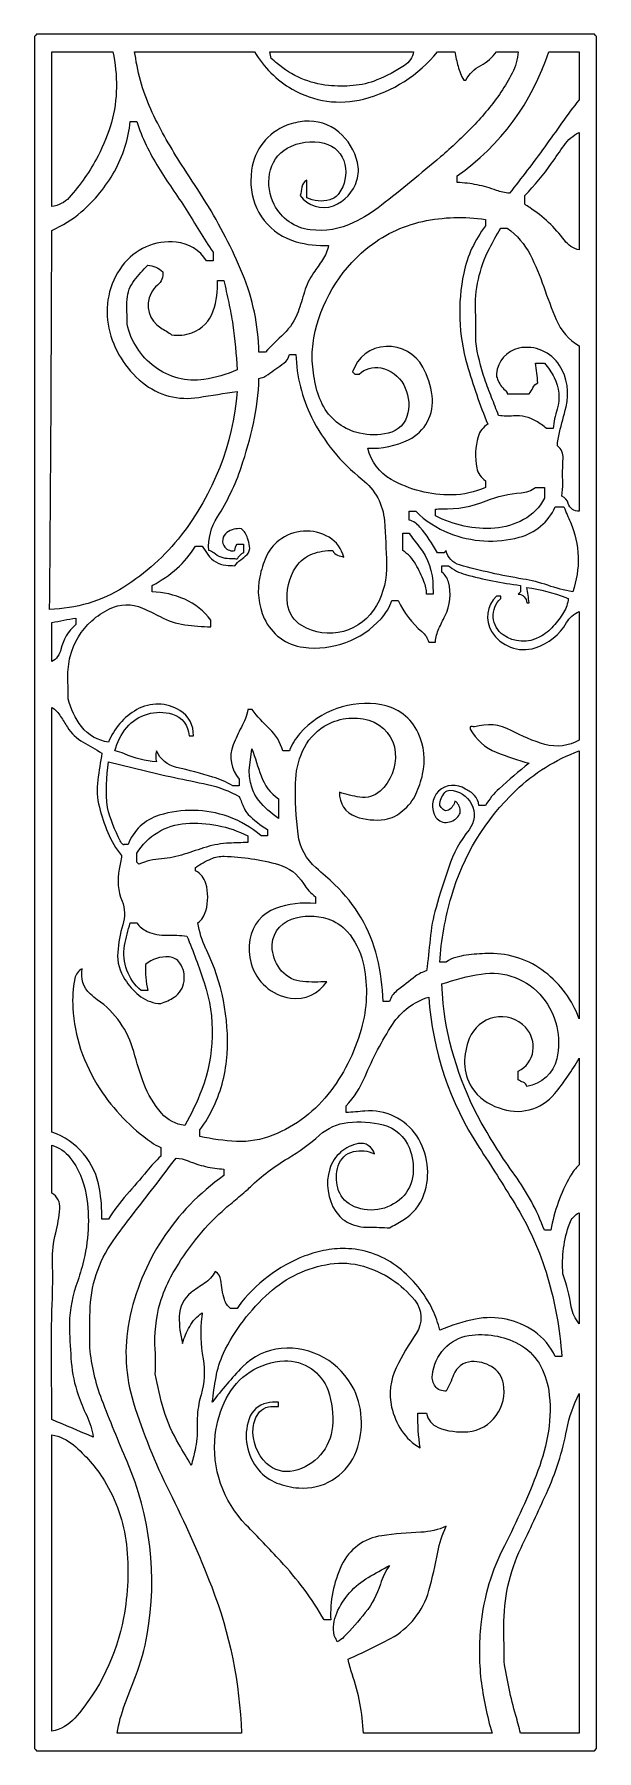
# Model space of a CAD drawing. Header units: centimetres. Extents: x -10.4 to -6.2, y -9 to 3.7.
import ezdxf

# ---------------------------------------------------------------- set-up
doc = ezdxf.new("R2010")
doc.units = ezdxf.units.CM
doc.header["$MEASUREMENT"] = 0
doc.layers.add('layer 1', color=7, linetype='Continuous')

msp = doc.modelspace()

# ---------------------------------------------------------------- linework, layer by layer
at = {"layer": 'layer 1', "color": 250}
for points, knots in [([(-10.37251, -8.98414), (-10.37251, -8.98414), (-10.37251, 3.64299), (-10.37251, 3.64299), (-10.37251, 3.64299), (-10.37251, 3.64299), (-10.36448, 3.65101), (-10.36448, 3.65101), (-10.36448, 3.65101), (-10.36448, 3.65101), (-10.35646, 3.65904), (-10.35646, 3.65904), (-10.35646, 3.65904), (-10.35646, 3.65904), (-6.2438, 3.65904), (-6.2438, 3.65904), (-6.2438, 3.65904), (-6.2438, 3.65904), (-6.23577, 3.65101), (-6.23577, 3.65101), (-6.23577, 3.65101), (-6.23577, 3.65101), (-6.22773, 3.64299), (-6.22773, 3.64299), (-6.22773, 3.64299), (-6.22773, 3.64299), (-6.22773, -8.98414), (-6.22773, -8.98414), (-6.22773, -8.98414), (-6.22773, -8.98414), (-6.2438, -9.00021), (-6.2438, -9.00021), (-6.2438, -9.00021), (-6.2438, -9.00021), (-10.35646, -9.00021), (-10.35646, -9.00021), (-10.35646, -9.00021), (-10.35646, -9.00021), (-10.36448, -8.99218), (-10.36448, -8.99218), (-10.36448, -8.99218), (-10.36448, -8.99218), (-10.37251, -8.98414), (-10.37251, -8.98414)], [0, 0, 0, 0, 0.08333333, 0.08333333, 0.08333333, 0.08333333, 0.16666667, 0.16666667, 0.16666667, 0.16666667, 0.25, 0.25, 0.25, 0.25, 0.33333333, 0.33333333, 0.33333333, 0.33333333, 0.41666667, 0.41666667, 0.41666667, 0.41666667, 0.5, 0.5, 0.5, 0.5, 0.58333333, 0.58333333, 0.58333333, 0.58333333, 0.66666667, 0.66666667, 0.66666667, 0.66666667, 0.75, 0.75, 0.75, 0.75, 0.83333333, 0.83333333, 0.83333333, 0.83333333, 1, 1, 1, 1]), ([(-10.24401, 2.3899), (-10.19467, 2.39476), (-10.14899, 2.41794), (-10.11596, 2.4549), (-10.11596, 2.4549), (-10.03259, 2.5482), (-9.96115, 2.65147), (-9.90327, 2.76238), (-9.90327, 2.76238), (-9.86248, 2.8415), (-9.82932, 2.92431), (-9.80424, 3.00972), (-9.80424, 3.00972), (-9.78092, 3.09375), (-9.76856, 3.18042), (-9.76748, 3.26763), (-9.76748, 3.26763), (-9.76661, 3.35598), (-9.77556, 3.44415), (-9.79418, 3.53052), (-9.79418, 3.53052), (-9.79418, 3.53052), (-10.24399, 3.53052), (-10.24399, 3.53052), (-10.24399, 3.53052), (-10.24399, 3.53052), (-10.24399, 2.3899), (-10.24399, 2.3899), (-10.24399, 2.3899), (-10.24399, 2.3899), (-10.24401, 2.3899), (-10.24401, 2.3899)], [0, 0, 0, 0, 0.11111111, 0.11111111, 0.11111111, 0.11111111, 0.22222222, 0.22222222, 0.22222222, 0.22222222, 0.33333333, 0.33333333, 0.33333333, 0.33333333, 0.44444444, 0.44444444, 0.44444444, 0.44444444, 0.55555556, 0.55555556, 0.55555556, 0.55555556, 0.66666667, 0.66666667, 0.66666667, 0.66666667, 0.77777778, 0.77777778, 0.77777778, 0.77777778, 1, 1, 1, 1]), ([(-8.36438, 2.45417), (-8.31167, 2.42809), (-8.25116, 2.42259), (-8.19463, 2.43877), (-8.19463, 2.43877), (-8.16769, 2.44648), (-8.14413, 2.46299), (-8.12771, 2.48568), (-8.12771, 2.48568), (-8.08314, 2.54724), (-8.067, 2.62486), (-8.08335, 2.69908), (-8.08335, 2.69908), (-8.10037, 2.77624), (-8.15952, 2.83708), (-8.2362, 2.85613), (-8.2362, 2.85613), (-8.32814, 2.87899), (-8.42528, 2.8658), (-8.50776, 2.81917), (-8.50776, 2.81917), (-8.57799, 2.77946), (-8.62636, 2.71005), (-8.63921, 2.63038), (-8.63921, 2.63038), (-8.65174, 2.55276), (-8.63944, 2.47322), (-8.60405, 2.40302), (-8.60405, 2.40302), (-8.55234, 2.30048), (-8.45289, 2.23062), (-8.33889, 2.21685), (-8.33889, 2.21685), (-8.22942, 2.20361), (-8.11852, 2.22213), (-8.01932, 2.27023), (-8.01932, 2.27023), (-7.94672, 2.30542), (-7.87811, 2.34829), (-7.81465, 2.39812), (-7.81465, 2.39812), (-7.66692, 2.51412), (-7.52139, 2.63288), (-7.37813, 2.75436), (-7.37813, 2.75436), (-7.29483, 2.82679), (-7.21453, 2.90258), (-7.13746, 2.9816), (-7.13746, 2.9816), (-7.06304, 3.0594), (-6.99482, 3.14292), (-6.93343, 3.23137), (-6.93343, 3.23137), (-6.9027, 3.27661), (-6.87497, 3.32383), (-6.85043, 3.37273), (-6.85043, 3.37273), (-6.82569, 3.42201), (-6.81064, 3.47557), (-6.80608, 3.53052), (-6.80608, 3.53052), (-6.80608, 3.53052), (-6.96673, 3.53052), (-6.96673, 3.53052), (-6.96673, 3.53052), (-6.99676, 3.48826), (-7.03624, 3.45354), (-7.082, 3.42913), (-7.082, 3.42913), (-7.12808, 3.40455), (-7.16612, 3.36726), (-7.19163, 3.32168), (-7.19163, 3.32168), (-7.19163, 3.32168), (-7.2077, 3.32168), (-7.2077, 3.32168), (-7.2077, 3.32168), (-7.22588, 3.35358), (-7.2399, 3.3877), (-7.24942, 3.42315), (-7.24942, 3.42315), (-7.2589, 3.4585), (-7.26644, 3.49435), (-7.27197, 3.53052), (-7.27197, 3.53052), (-7.27197, 3.53052), (-7.40047, 3.53052), (-7.40047, 3.53052), (-7.40047, 3.53052), (-7.53981, 3.35845), (-7.73111, 3.23589), (-7.94566, 3.18114), (-7.94566, 3.18114), (-8.12361, 3.13573), (-8.31239, 3.16189), (-8.47133, 3.25388), (-8.47133, 3.25388), (-8.58647, 3.32054), (-8.68247, 3.41586), (-8.74994, 3.53052), (-8.74994, 3.53052), (-8.74994, 3.53052), (-9.63352, 3.53052), (-9.63352, 3.53052), (-9.63352, 3.53052), (-9.63352, 3.53052), (-9.62545, 3.4822), (-9.62545, 3.4822), (-9.62545, 3.4822), (-9.60265, 3.33433), (-9.55729, 3.19088), (-9.49094, 3.05678), (-9.49094, 3.05678), (-9.42491, 2.92335), (-9.35084, 2.79408), (-9.26909, 2.66967), (-9.26909, 2.66967), (-9.21472, 2.58691), (-9.1613, 2.50354), (-9.10884, 2.41957), (-9.10884, 2.41957), (-9.00412, 2.25193), (-8.91347, 2.07586), (-8.83787, 1.89324), (-8.83787, 1.89324), (-8.76173, 1.70931), (-8.721, 1.51259), (-8.71782, 1.31354), (-8.71782, 1.31354), (-8.71782, 1.31354), (-8.66962, 1.31354), (-8.66962, 1.31354), (-8.66962, 1.31354), (-8.62612, 1.36089), (-8.58085, 1.4066), (-8.53392, 1.45055), (-8.53392, 1.45055), (-8.48629, 1.49514), (-8.45024, 1.55061), (-8.42884, 1.61224), (-8.42884, 1.61224), (-8.41188, 1.66111), (-8.39601, 1.71034), (-8.38124, 1.75991), (-8.38124, 1.75991), (-8.3664, 1.80979), (-8.34367, 1.857), (-8.31394, 1.89971), (-8.31394, 1.89971), (-8.29202, 1.93121), (-8.27041, 1.96294), (-8.24911, 1.99488), (-8.24911, 1.99488), (-8.22765, 2.0271), (-8.21226, 2.06297), (-8.20373, 2.10073), (-8.20373, 2.10073), (-8.28457, 2.09797), (-8.36539, 2.10767), (-8.44328, 2.12946), (-8.44328, 2.12946), (-8.63318, 2.18251), (-8.76735, 2.35212), (-8.77558, 2.54913), (-8.77558, 2.54913), (-8.77709, 2.58552), (-8.77553, 2.62198), (-8.77091, 2.65811), (-8.77091, 2.65811), (-8.75186, 2.8074), (-8.65201, 2.93416), (-8.51141, 2.98782), (-8.51141, 2.98782), (-8.46951, 3.0038), (-8.42557, 3.01386), (-8.38091, 3.01774), (-8.38091, 3.01774), (-8.28972, 3.02564), (-8.19905, 2.99716), (-8.12875, 2.93856), (-8.12875, 2.93856), (-8.05926, 2.88066), (-8.01067, 2.8015), (-7.99046, 2.71333), (-7.99046, 2.71333), (-7.98056, 2.67013), (-7.98199, 2.62507), (-7.99463, 2.58259), (-7.99463, 2.58259), (-8.02023, 2.49651), (-8.08444, 2.42718), (-8.16829, 2.395), (-8.16829, 2.395), (-8.25726, 2.36084), (-8.35818, 2.39196), (-8.41258, 2.47024), (-8.41258, 2.47024), (-8.40746, 2.49052), (-8.40362, 2.51111), (-8.40112, 2.53187), (-8.40112, 2.53187), (-8.39847, 2.554), (-8.38457, 2.57321), (-8.36438, 2.58268), (-8.36438, 2.58268), (-8.36438, 2.58268), (-8.36438, 2.45417), (-8.36438, 2.45417)], [0, 0, 0, 0, 0.01886792, 0.01886792, 0.01886792, 0.01886792, 0.03773585, 0.03773585, 0.03773585, 0.03773585, 0.05660377, 0.05660377, 0.05660377, 0.05660377, 0.0754717, 0.0754717, 0.0754717, 0.0754717, 0.09433962, 0.09433962, 0.09433962, 0.09433962, 0.11320755, 0.11320755, 0.11320755, 0.11320755, 0.13207547, 0.13207547, 0.13207547, 0.13207547, 0.1509434, 0.1509434, 0.1509434, 0.1509434, 0.16981132, 0.16981132, 0.16981132, 0.16981132, 0.18867925, 0.18867925, 0.18867925, 0.18867925, 0.20754717, 0.20754717, 0.20754717, 0.20754717, 0.22641509, 0.22641509, 0.22641509, 0.22641509, 0.24528302, 0.24528302, 0.24528302, 0.24528302, 0.26415094, 0.26415094, 0.26415094, 0.26415094, 0.28301887, 0.28301887, 0.28301887, 0.28301887, 0.30188679, 0.30188679, 0.30188679, 0.30188679, 0.32075472, 0.32075472, 0.32075472, 0.32075472, 0.33962264, 0.33962264, 0.33962264, 0.33962264, 0.35849057, 0.35849057, 0.35849057, 0.35849057, 0.37735849, 0.37735849, 0.37735849, 0.37735849, 0.39622642, 0.39622642, 0.39622642, 0.39622642, 0.41509434, 0.41509434, 0.41509434, 0.41509434, 0.43396226, 0.43396226, 0.43396226, 0.43396226, 0.45283019, 0.45283019, 0.45283019, 0.45283019, 0.47169811, 0.47169811, 0.47169811, 0.47169811, 0.49056604, 0.49056604, 0.49056604, 0.49056604, 0.50943396, 0.50943396, 0.50943396, 0.50943396, 0.52830189, 0.52830189, 0.52830189, 0.52830189, 0.54716981, 0.54716981, 0.54716981, 0.54716981, 0.56603774, 0.56603774, 0.56603774, 0.56603774, 0.58490566, 0.58490566, 0.58490566, 0.58490566, 0.60377358, 0.60377358, 0.60377358, 0.60377358, 0.62264151, 0.62264151, 0.62264151, 0.62264151, 0.64150943, 0.64150943, 0.64150943, 0.64150943, 0.66037736, 0.66037736, 0.66037736, 0.66037736, 0.67924528, 0.67924528, 0.67924528, 0.67924528, 0.69811321, 0.69811321, 0.69811321, 0.69811321, 0.71698113, 0.71698113, 0.71698113, 0.71698113, 0.73584906, 0.73584906, 0.73584906, 0.73584906, 0.75471698, 0.75471698, 0.75471698, 0.75471698, 0.77358491, 0.77358491, 0.77358491, 0.77358491, 0.79245283, 0.79245283, 0.79245283, 0.79245283, 0.81132075, 0.81132075, 0.81132075, 0.81132075, 0.83018868, 0.83018868, 0.83018868, 0.83018868, 0.8490566, 0.8490566, 0.8490566, 0.8490566, 0.86792453, 0.86792453, 0.86792453, 0.86792453, 0.88679245, 0.88679245, 0.88679245, 0.88679245, 0.90566038, 0.90566038, 0.90566038, 0.90566038, 0.9245283, 0.9245283, 0.9245283, 0.9245283, 0.94339623, 0.94339623, 0.94339623, 0.94339623, 0.96226415, 0.96226415, 0.96226415, 0.96226415, 1, 1, 1, 1]), ([(-7.57719, 3.53052), (-7.57719, 3.53052), (-8.63749, 3.53052), (-8.63749, 3.53052), (-8.63749, 3.53052), (-8.63749, 3.53052), (-8.62756, 3.48098), (-8.62756, 3.48098), (-8.62756, 3.48098), (-8.61233, 3.46937), (-8.59748, 3.4573), (-8.583, 3.44476), (-8.583, 3.44476), (-8.47659, 3.35263), (-8.34431, 3.29574), (-8.20424, 3.28195), (-8.20424, 3.28195), (-8.14412, 3.27604), (-8.0836, 3.2756), (-8.02341, 3.28063), (-8.02341, 3.28063), (-7.96299, 3.28569), (-7.90371, 3.29992), (-7.84757, 3.32283), (-7.84757, 3.32283), (-7.7767, 3.35174), (-7.70873, 3.38725), (-7.64452, 3.42891), (-7.64452, 3.42891), (-7.60894, 3.45199), (-7.58456, 3.48876), (-7.57719, 3.53052)], [0, 0, 0, 0, 0.11111111, 0.11111111, 0.11111111, 0.11111111, 0.22222222, 0.22222222, 0.22222222, 0.22222222, 0.33333333, 0.33333333, 0.33333333, 0.33333333, 0.44444444, 0.44444444, 0.44444444, 0.44444444, 0.55555556, 0.55555556, 0.55555556, 0.55555556, 0.66666667, 0.66666667, 0.66666667, 0.66666667, 0.77777778, 0.77777778, 0.77777778, 0.77777778, 1, 1, 1, 1]), ([(-7.2559, 2.56662), (-7.20654, 2.56413), (-7.15741, 2.55817), (-7.1089, 2.54877), (-7.1089, 2.54877), (-7.06035, 2.53938), (-7.0127, 2.52574), (-6.96653, 2.50803), (-6.96653, 2.50803), (-6.93568, 2.4962), (-6.90328, 2.48889), (-6.87034, 2.48629), (-6.87034, 2.48629), (-6.78178, 2.59902), (-6.69521, 2.71326), (-6.61064, 2.82899), (-6.61064, 2.82899), (-6.56864, 2.88729), (-6.52697, 2.94585), (-6.48567, 3.00467), (-6.48567, 3.00467), (-6.44437, 3.0635), (-6.40121, 3.12101), (-6.35625, 3.1771), (-6.35625, 3.1771), (-6.35625, 3.1771), (-6.35625, 3.53052), (-6.35625, 3.53052), (-6.35625, 3.53052), (-6.35625, 3.53052), (-6.58117, 3.53052), (-6.58117, 3.53052), (-6.58117, 3.53052), (-6.70061, 3.16018), (-6.93759, 2.83864), (-7.2559, 2.61481), (-7.2559, 2.61481), (-7.2559, 2.61481), (-7.2559, 2.56662), (-7.2559, 2.56662)], [0, 0, 0, 0, 0.09090909, 0.09090909, 0.09090909, 0.09090909, 0.18181818, 0.18181818, 0.18181818, 0.18181818, 0.27272727, 0.27272727, 0.27272727, 0.27272727, 0.36363636, 0.36363636, 0.36363636, 0.36363636, 0.45454545, 0.45454545, 0.45454545, 0.45454545, 0.54545455, 0.54545455, 0.54545455, 0.54545455, 0.63636364, 0.63636364, 0.63636364, 0.63636364, 0.72727273, 0.72727273, 0.72727273, 0.72727273, 0.81818182, 0.81818182, 0.81818182, 0.81818182, 1, 1, 1, 1]), ([(-9.61745, 3.01645), (-9.61745, 3.01645), (-9.66565, 3.01645), (-9.66565, 3.01645), (-9.66565, 3.01645), (-9.67914, 2.88703), (-9.71875, 2.76165), (-9.78207, 2.64799), (-9.78207, 2.64799), (-9.84523, 2.53458), (-9.92811, 2.4333), (-10.02678, 2.34896), (-10.02678, 2.34896), (-10.09204, 2.29318), (-10.16526, 2.24742), (-10.24401, 2.21321), (-10.24401, 2.21321), (-10.24616, 1.28142), (-10.25152, 0.34963), (-10.26006, -0.58214), (-10.26006, -0.58214), (-10.06637, -0.57862), (-9.87746, -0.52211), (-9.71368, -0.41865), (-9.71368, -0.41865), (-9.55175, -0.31636), (-9.4087, -0.18697), (-9.29075, -0.03606), (-9.29075, -0.03606), (-9.05211, 0.26931), (-8.90873, 0.63799), (-8.87847, 1.02437), (-8.87847, 1.02437), (-8.97272, 1.01111), (-9.06677, 0.99661), (-9.16064, 0.98087), (-9.16064, 0.98087), (-9.30843, 0.95606), (-9.45986, 0.99614), (-9.57612, 1.0907), (-9.57612, 1.0907), (-9.70112, 1.19239), (-9.78825, 1.33334), (-9.8234, 1.49061), (-9.8234, 1.49061), (-9.85921, 1.65081), (-9.8233, 1.81879), (-9.72522, 1.95042), (-9.72522, 1.95042), (-9.63248, 2.07495), (-9.48115, 2.14186), (-9.3266, 2.12684), (-9.3266, 2.12684), (-9.23471, 2.11791), (-9.15218, 2.06664), (-9.10338, 1.98828), (-9.10338, 1.98828), (-9.10338, 1.98828), (-9.05518, 1.98828), (-9.05518, 1.98828), (-9.05518, 1.98828), (-9.05518, 1.98828), (-9.05518, 2.05253), (-9.05518, 2.05253), (-9.05518, 2.05253), (-9.08949, 2.10338), (-9.12264, 2.15501), (-9.15459, 2.20738), (-9.15459, 2.20738), (-9.18709, 2.26067), (-9.21986, 2.3138), (-9.25288, 2.36677), (-9.25288, 2.36677), (-9.2871, 2.41856), (-9.32168, 2.47012), (-9.35662, 2.52144), (-9.35662, 2.52144), (-9.39157, 2.57278), (-9.42555, 2.62479), (-9.45853, 2.67742), (-9.45853, 2.67742), (-9.49108, 2.73083), (-9.52101, 2.7858), (-9.54823, 2.84214), (-9.54823, 2.84214), (-9.57546, 2.8985), (-9.59859, 2.95676), (-9.61745, 3.01645)], [0, 0, 0, 0, 0.04347826, 0.04347826, 0.04347826, 0.04347826, 0.08695652, 0.08695652, 0.08695652, 0.08695652, 0.13043478, 0.13043478, 0.13043478, 0.13043478, 0.17391304, 0.17391304, 0.17391304, 0.17391304, 0.2173913, 0.2173913, 0.2173913, 0.2173913, 0.26086957, 0.26086957, 0.26086957, 0.26086957, 0.30434783, 0.30434783, 0.30434783, 0.30434783, 0.34782609, 0.34782609, 0.34782609, 0.34782609, 0.39130435, 0.39130435, 0.39130435, 0.39130435, 0.43478261, 0.43478261, 0.43478261, 0.43478261, 0.47826087, 0.47826087, 0.47826087, 0.47826087, 0.52173913, 0.52173913, 0.52173913, 0.52173913, 0.56521739, 0.56521739, 0.56521739, 0.56521739, 0.60869565, 0.60869565, 0.60869565, 0.60869565, 0.65217391, 0.65217391, 0.65217391, 0.65217391, 0.69565217, 0.69565217, 0.69565217, 0.69565217, 0.73913043, 0.73913043, 0.73913043, 0.73913043, 0.7826087, 0.7826087, 0.7826087, 0.7826087, 0.82608696, 0.82608696, 0.82608696, 0.82608696, 0.86956522, 0.86956522, 0.86956522, 0.86956522, 0.91304348, 0.91304348, 0.91304348, 0.91304348, 1, 1, 1, 1]), ([(-6.75788, 2.47024), (-6.75788, 2.47024), (-6.75788, 2.40597), (-6.75788, 2.40597), (-6.75788, 2.40597), (-6.74558, 2.3973), (-6.73315, 2.38884), (-6.72057, 2.38057), (-6.72057, 2.38057), (-6.62213, 2.31587), (-6.53574, 2.23443), (-6.46534, 2.13999), (-6.46534, 2.13999), (-6.43856, 2.10405), (-6.39991, 2.07876), (-6.35625, 2.0686), (-6.35625, 2.0686), (-6.35625, 2.0686), (-6.35625, 2.93611), (-6.35625, 2.93611), (-6.35625, 2.93611), (-6.40087, 2.9138), (-6.43922, 2.88078), (-6.4679, 2.83996), (-6.4679, 2.83996), (-6.49865, 2.7962), (-6.52912, 2.75224), (-6.55933, 2.70808), (-6.55933, 2.70808), (-6.61835, 2.62309), (-6.68481, 2.54349), (-6.75788, 2.47024)], [0, 0, 0, 0, 0.11111111, 0.11111111, 0.11111111, 0.11111111, 0.22222222, 0.22222222, 0.22222222, 0.22222222, 0.33333333, 0.33333333, 0.33333333, 0.33333333, 0.44444444, 0.44444444, 0.44444444, 0.44444444, 0.55555556, 0.55555556, 0.55555556, 0.55555556, 0.66666667, 0.66666667, 0.66666667, 0.66666667, 0.77777778, 0.77777778, 0.77777778, 0.77777778, 1, 1, 1, 1]), ([(-7.97883, 1.15289), (-7.97883, 1.15289), (-8.01096, 1.15289), (-8.01096, 1.15289), (-8.01096, 1.15289), (-8.01096, 1.15289), (-8.02701, 1.16896), (-8.02701, 1.16896), (-8.02701, 1.16896), (-7.9917, 1.27667), (-7.89355, 1.35154), (-7.78033, 1.35732), (-7.78033, 1.35732), (-7.66842, 1.36302), (-7.56313, 1.30381), (-7.50973, 1.2053), (-7.50973, 1.2053), (-7.4741, 1.13953), (-7.45061, 1.06786), (-7.44039, 0.99376), (-7.44039, 0.99376), (-7.42182, 0.85948), (-7.49172, 0.72835), (-7.61346, 0.66872), (-7.61346, 0.66872), (-7.70696, 0.62294), (-7.81058, 0.60161), (-7.91456, 0.60668), (-7.91456, 0.60668), (-7.89208, 0.50874), (-7.8294, 0.42488), (-7.74182, 0.37562), (-7.74182, 0.37562), (-7.60598, 0.29921), (-7.45252, 0.25984), (-7.29668, 0.26146), (-7.29668, 0.26146), (-7.21044, 0.26235), (-7.12538, 0.28144), (-7.04705, 0.31751), (-7.04705, 0.31751), (-7.04705, 0.31751), (-7.04705, 0.36571), (-7.04705, 0.36571), (-7.04705, 0.36571), (-7.08013, 0.38784), (-7.10316, 0.42215), (-7.11113, 0.46114), (-7.11113, 0.46114), (-7.12673, 0.53741), (-7.12348, 0.61634), (-7.10169, 0.69107), (-7.10169, 0.69107), (-7.09046, 0.72958), (-7.06523, 0.76251), (-7.03099, 0.7834), (-7.03099, 0.7834), (-7.08865, 0.9268), (-7.13908, 1.07301), (-7.18209, 1.22146), (-7.18209, 1.22146), (-7.24588, 1.44159), (-7.25449, 1.67415), (-7.20719, 1.89842), (-7.20719, 1.89842), (-7.18057, 2.0246), (-7.12581, 2.14321), (-7.04705, 2.24532), (-7.04705, 2.24532), (-7.04705, 2.24532), (-7.04705, 2.29351), (-7.04705, 2.29351), (-7.04705, 2.29351), (-7.20101, 2.31711), (-7.35794, 2.31222), (-7.51015, 2.27907), (-7.51015, 2.27907), (-7.66325, 2.24572), (-7.80603, 2.17612), (-7.92661, 2.07606), (-7.92661, 2.07606), (-8.12755, 1.90927), (-8.26377, 1.67762), (-8.31176, 1.42093), (-8.31176, 1.42093), (-8.3223, 1.36461), (-8.32659, 1.30731), (-8.32457, 1.25004), (-8.32457, 1.25004), (-8.32023, 1.19158), (-8.31218, 1.13344), (-8.30051, 1.07599), (-8.30051, 1.07599), (-8.28877, 1.01823), (-8.26817, 0.96266), (-8.23942, 0.91121), (-8.23942, 0.91121), (-8.18245, 0.81205), (-8.08657, 0.74135), (-7.97498, 0.7163), (-7.97498, 0.7163), (-7.90591, 0.7008), (-7.83429, 0.70088), (-7.76527, 0.71652), (-7.76527, 0.71652), (-7.69114, 0.73336), (-7.63377, 0.79197), (-7.61863, 0.86646), (-7.61863, 0.86646), (-7.60425, 0.93723), (-7.61535, 1.01076), (-7.65002, 1.0741), (-7.65002, 1.0741), (-7.68529, 1.13853), (-7.7472, 1.18403), (-7.81924, 1.19841), (-7.81924, 1.19841), (-7.87669, 1.20989), (-7.93609, 1.19296), (-7.97883, 1.15289)], [0, 0, 0, 0, 0.03225806, 0.03225806, 0.03225806, 0.03225806, 0.06451613, 0.06451613, 0.06451613, 0.06451613, 0.09677419, 0.09677419, 0.09677419, 0.09677419, 0.12903226, 0.12903226, 0.12903226, 0.12903226, 0.16129032, 0.16129032, 0.16129032, 0.16129032, 0.19354839, 0.19354839, 0.19354839, 0.19354839, 0.22580645, 0.22580645, 0.22580645, 0.22580645, 0.25806452, 0.25806452, 0.25806452, 0.25806452, 0.29032258, 0.29032258, 0.29032258, 0.29032258, 0.32258065, 0.32258065, 0.32258065, 0.32258065, 0.35483871, 0.35483871, 0.35483871, 0.35483871, 0.38709677, 0.38709677, 0.38709677, 0.38709677, 0.41935484, 0.41935484, 0.41935484, 0.41935484, 0.4516129, 0.4516129, 0.4516129, 0.4516129, 0.48387097, 0.48387097, 0.48387097, 0.48387097, 0.51612903, 0.51612903, 0.51612903, 0.51612903, 0.5483871, 0.5483871, 0.5483871, 0.5483871, 0.58064516, 0.58064516, 0.58064516, 0.58064516, 0.61290323, 0.61290323, 0.61290323, 0.61290323, 0.64516129, 0.64516129, 0.64516129, 0.64516129, 0.67741935, 0.67741935, 0.67741935, 0.67741935, 0.70967742, 0.70967742, 0.70967742, 0.70967742, 0.74193548, 0.74193548, 0.74193548, 0.74193548, 0.77419355, 0.77419355, 0.77419355, 0.77419355, 0.80645161, 0.80645161, 0.80645161, 0.80645161, 0.83870968, 0.83870968, 0.83870968, 0.83870968, 0.87096774, 0.87096774, 0.87096774, 0.87096774, 0.90322581, 0.90322581, 0.90322581, 0.90322581, 0.93548387, 0.93548387, 0.93548387, 0.93548387, 1, 1, 1, 1]), ([(-6.67756, 1.23322), (-6.67102, 1.18517), (-6.66566, 1.13695), (-6.66149, 1.08864), (-6.66149, 1.08864), (-6.67788, 1.08149), (-6.69083, 1.06821), (-6.69758, 1.05164), (-6.69758, 1.05164), (-6.70413, 1.03555), (-6.71369, 1.02084), (-6.72574, 1.0083), (-6.72574, 1.0083), (-6.72574, 1.0083), (-6.8864, 1.0083), (-6.8864, 1.0083), (-6.8864, 1.0083), (-6.88835, 1.01828), (-6.89369, 1.02726), (-6.90152, 1.03375), (-6.90152, 1.03375), (-6.92766, 1.05534), (-6.94721, 1.08386), (-6.95791, 1.11603), (-6.95791, 1.11603), (-6.95991, 1.12206), (-6.96232, 1.12793), (-6.96512, 1.13361), (-6.96512, 1.13361), (-6.96512, 1.13361), (-6.96562, 1.15567), (-6.96562, 1.15567), (-6.96562, 1.15567), (-6.95886, 1.24836), (-6.89131, 1.32538), (-6.80031, 1.3443), (-6.80031, 1.3443), (-6.68373, 1.36855), (-6.5643, 1.31747), (-6.50115, 1.21653), (-6.50115, 1.21653), (-6.44414, 1.12535), (-6.42683, 1.01476), (-6.4532, 0.9105), (-6.4532, 0.9105), (-6.46904, 0.84791), (-6.4852, 0.78539), (-6.5017, 0.72297), (-6.5017, 0.72297), (-6.51035, 0.69019), (-6.51544, 0.6566), (-6.51691, 0.62275), (-6.51691, 0.62275), (-6.48823, 0.60129), (-6.47238, 0.56672), (-6.47482, 0.53099), (-6.47482, 0.53099), (-6.47896, 0.47036), (-6.47983, 0.40955), (-6.47746, 0.34882), (-6.47746, 0.34882), (-6.4762, 0.31679), (-6.47866, 0.28472), (-6.48477, 0.25326), (-6.48477, 0.25326), (-6.46109, 0.24331), (-6.44332, 0.22295), (-6.43665, 0.19813), (-6.43665, 0.19813), (-6.42699, 0.16224), (-6.39333, 0.13821), (-6.35625, 0.14079), (-6.35625, 0.14079), (-6.35625, 0.14079), (-6.35625, 1.36174), (-6.35625, 1.36174), (-6.35625, 1.36174), (-6.43246, 1.40607), (-6.49215, 1.4741), (-6.5262, 1.55542), (-6.5262, 1.55542), (-6.55938, 1.63467), (-6.58986, 1.71503), (-6.61758, 1.79636), (-6.61758, 1.79636), (-6.64535, 1.87784), (-6.6789, 1.95722), (-6.71798, 2.03391), (-6.71798, 2.03391), (-6.7576, 2.11164), (-6.81536, 2.17863), (-6.8864, 2.22925), (-6.8864, 2.22925), (-6.8864, 2.22925), (-6.9346, 2.22925), (-6.9346, 2.22925), (-6.9346, 2.22925), (-6.96446, 2.18027), (-6.99247, 2.13018), (-7.01854, 2.07909), (-7.01854, 2.07909), (-7.09221, 1.93471), (-7.12733, 1.77385), (-7.12052, 1.61192), (-7.12052, 1.61192), (-7.11746, 1.53912), (-7.11703, 1.46622), (-7.11924, 1.3934), (-7.11924, 1.3934), (-7.10554, 1.29875), (-7.08334, 1.20554), (-7.05292, 1.11486), (-7.05292, 1.11486), (-7.0369, 1.06988), (-7.02003, 1.0252), (-7.0023, 0.98087), (-7.0023, 0.98087), (-6.98463, 0.93664), (-6.96741, 0.89224), (-6.95066, 0.84765), (-6.95066, 0.84765), (-6.91434, 0.842), (-6.87748, 0.84086), (-6.84088, 0.84426), (-6.84088, 0.84426), (-6.78243, 0.84969), (-6.72374, 0.83638), (-6.67334, 0.80629), (-6.67334, 0.80629), (-6.64642, 0.79021), (-6.62093, 0.77179), (-6.59722, 0.75127), (-6.59722, 0.75127), (-6.59722, 0.75127), (-6.54904, 0.75127), (-6.54904, 0.75127), (-6.54904, 0.75127), (-6.54386, 0.79967), (-6.53395, 0.84746), (-6.51945, 0.89392), (-6.51945, 0.89392), (-6.49517, 0.9717), (-6.50281, 1.05589), (-6.54074, 1.12802), (-6.54074, 1.12802), (-6.56064, 1.16586), (-6.58499, 1.20118), (-6.61329, 1.23322), (-6.61329, 1.23322), (-6.61329, 1.23322), (-6.67756, 1.23322), (-6.67756, 1.23322)], [0, 0, 0, 0, 0.02564103, 0.02564103, 0.02564103, 0.02564103, 0.05128205, 0.05128205, 0.05128205, 0.05128205, 0.07692308, 0.07692308, 0.07692308, 0.07692308, 0.1025641, 0.1025641, 0.1025641, 0.1025641, 0.12820513, 0.12820513, 0.12820513, 0.12820513, 0.15384615, 0.15384615, 0.15384615, 0.15384615, 0.17948718, 0.17948718, 0.17948718, 0.17948718, 0.20512821, 0.20512821, 0.20512821, 0.20512821, 0.23076923, 0.23076923, 0.23076923, 0.23076923, 0.25641026, 0.25641026, 0.25641026, 0.25641026, 0.28205128, 0.28205128, 0.28205128, 0.28205128, 0.30769231, 0.30769231, 0.30769231, 0.30769231, 0.33333333, 0.33333333, 0.33333333, 0.33333333, 0.35897436, 0.35897436, 0.35897436, 0.35897436, 0.38461538, 0.38461538, 0.38461538, 0.38461538, 0.41025641, 0.41025641, 0.41025641, 0.41025641, 0.43589744, 0.43589744, 0.43589744, 0.43589744, 0.46153846, 0.46153846, 0.46153846, 0.46153846, 0.48717949, 0.48717949, 0.48717949, 0.48717949, 0.51282051, 0.51282051, 0.51282051, 0.51282051, 0.53846154, 0.53846154, 0.53846154, 0.53846154, 0.56410256, 0.56410256, 0.56410256, 0.56410256, 0.58974359, 0.58974359, 0.58974359, 0.58974359, 0.61538462, 0.61538462, 0.61538462, 0.61538462, 0.64102564, 0.64102564, 0.64102564, 0.64102564, 0.66666667, 0.66666667, 0.66666667, 0.66666667, 0.69230769, 0.69230769, 0.69230769, 0.69230769, 0.71794872, 0.71794872, 0.71794872, 0.71794872, 0.74358974, 0.74358974, 0.74358974, 0.74358974, 0.76923077, 0.76923077, 0.76923077, 0.76923077, 0.79487179, 0.79487179, 0.79487179, 0.79487179, 0.82051282, 0.82051282, 0.82051282, 0.82051282, 0.84615385, 0.84615385, 0.84615385, 0.84615385, 0.87179487, 0.87179487, 0.87179487, 0.87179487, 0.8974359, 0.8974359, 0.8974359, 0.8974359, 0.92307692, 0.92307692, 0.92307692, 0.92307692, 0.94871795, 0.94871795, 0.94871795, 0.94871795, 1, 1, 1, 1]), ([(-9.02306, 1.8437), (-9.01947, 1.76781), (-9.02979, 1.69189), (-9.05349, 1.61972), (-9.05349, 1.61972), (-9.07825, 1.5443), (-9.13657, 1.48456), (-9.21133, 1.45792), (-9.21133, 1.45792), (-9.25906, 1.44091), (-9.31018, 1.43549), (-9.36041, 1.44207), (-9.36041, 1.44207), (-9.38618, 1.46011), (-9.41256, 1.47723), (-9.43953, 1.49344), (-9.43953, 1.49344), (-9.52773, 1.54639), (-9.55926, 1.65911), (-9.51156, 1.75027), (-9.51156, 1.75027), (-9.49994, 1.77244), (-9.48419, 1.7922), (-9.46517, 1.80846), (-9.46517, 1.80846), (-9.43634, 1.83312), (-9.42125, 1.87018), (-9.42468, 1.90795), (-9.42468, 1.90795), (-9.44099, 1.92073), (-9.45847, 1.93194), (-9.47688, 1.94144), (-9.47688, 1.94144), (-9.49552, 1.95105), (-9.51616, 1.95608), (-9.53713, 1.95615), (-9.53713, 1.95615), (-9.57256, 1.92113), (-9.60553, 1.88373), (-9.63583, 1.84419), (-9.63583, 1.84419), (-9.66673, 1.80386), (-9.6852, 1.75541), (-9.68898, 1.70473), (-9.68898, 1.70473), (-9.69126, 1.67428), (-9.69149, 1.64373), (-9.68966, 1.61325), (-9.68966, 1.61325), (-9.68783, 1.58277), (-9.68779, 1.55222), (-9.68954, 1.52175), (-9.68954, 1.52175), (-9.66106, 1.39587), (-9.58884, 1.28428), (-9.48563, 1.20677), (-9.48563, 1.20677), (-9.38163, 1.12867), (-9.25093, 1.09513), (-9.12218, 1.11357), (-9.12218, 1.11357), (-9.03794, 1.12562), (-8.95588, 1.14968), (-8.87847, 1.18502), (-8.87847, 1.18502), (-8.88358, 1.29609), (-8.89379, 1.40685), (-8.90909, 1.51697), (-8.90909, 1.51697), (-8.91762, 1.57187), (-8.92784, 1.6265), (-8.93974, 1.68077), (-8.93974, 1.68077), (-8.95163, 1.73504), (-8.96333, 1.78934), (-8.97486, 1.8437), (-8.97486, 1.8437), (-8.97486, 1.8437), (-9.02306, 1.8437), (-9.02306, 1.8437)], [0, 0, 0, 0, 0.04761905, 0.04761905, 0.04761905, 0.04761905, 0.0952381, 0.0952381, 0.0952381, 0.0952381, 0.14285714, 0.14285714, 0.14285714, 0.14285714, 0.19047619, 0.19047619, 0.19047619, 0.19047619, 0.23809524, 0.23809524, 0.23809524, 0.23809524, 0.28571429, 0.28571429, 0.28571429, 0.28571429, 0.33333333, 0.33333333, 0.33333333, 0.33333333, 0.38095238, 0.38095238, 0.38095238, 0.38095238, 0.42857143, 0.42857143, 0.42857143, 0.42857143, 0.47619048, 0.47619048, 0.47619048, 0.47619048, 0.52380952, 0.52380952, 0.52380952, 0.52380952, 0.57142857, 0.57142857, 0.57142857, 0.57142857, 0.61904762, 0.61904762, 0.61904762, 0.61904762, 0.66666667, 0.66666667, 0.66666667, 0.66666667, 0.71428571, 0.71428571, 0.71428571, 0.71428571, 0.76190476, 0.76190476, 0.76190476, 0.76190476, 0.80952381, 0.80952381, 0.80952381, 0.80952381, 0.85714286, 0.85714286, 0.85714286, 0.85714286, 0.9047619, 0.9047619, 0.9047619, 0.9047619, 1, 1, 1, 1]), ([(-7.80211, -3.47384), (-7.80211, -3.47384), (-7.75391, -3.47384), (-7.75391, -3.47384), (-7.75391, -3.47384), (-7.74537, -3.44339), (-7.72729, -3.41645), (-7.70237, -3.39698), (-7.70237, -3.39698), (-7.65574, -3.36054), (-7.60897, -3.32426), (-7.5621, -3.28813), (-7.5621, -3.28813), (-7.53801, -3.26957), (-7.51033, -3.25622), (-7.48082, -3.24894), (-7.48082, -3.24894), (-7.47127, -3.17073), (-7.46282, -3.09242), (-7.45547, -3.01399), (-7.45547, -3.01399), (-7.44808, -2.9354), (-7.43345, -2.85764), (-7.41179, -2.78175), (-7.41179, -2.78175), (-7.38311, -2.6813), (-7.35191, -2.58158), (-7.31822, -2.4827), (-7.31822, -2.4827), (-7.2843, -2.38314), (-7.23365, -2.29004), (-7.16851, -2.20743), (-7.16851, -2.20743), (-7.12597, -2.15348), (-7.11876, -2.07975), (-7.15011, -2.01861), (-7.15011, -2.01861), (-7.18112, -1.95817), (-7.24231, -1.91922), (-7.31021, -1.91682), (-7.31021, -1.91682), (-7.32436, -1.91631), (-7.33797, -1.92228), (-7.34717, -1.93304), (-7.34717, -1.93304), (-7.36992, -1.9596), (-7.38304, -1.99304), (-7.38442, -2.02799), (-7.38442, -2.02799), (-7.37769, -2.03931), (-7.36937, -2.04963), (-7.35972, -2.0586), (-7.35972, -2.0586), (-7.34906, -2.06848), (-7.33324, -2.0703), (-7.32065, -2.06307), (-7.32065, -2.06307), (-7.29553, -2.04867), (-7.27781, -2.02421), (-7.27197, -1.99586), (-7.27197, -1.99586), (-7.24925, -2.0125), (-7.23496, -2.03827), (-7.23286, -2.06633), (-7.23286, -2.06633), (-7.2319, -2.07898), (-7.23535, -2.09159), (-7.24258, -2.102), (-7.24258, -2.102), (-7.26153, -2.12927), (-7.29081, -2.14763), (-7.32361, -2.15284), (-7.32361, -2.15284), (-7.35751, -2.15824), (-7.39166, -2.14442), (-7.4123, -2.11698), (-7.4123, -2.11698), (-7.45327, -2.05598), (-7.44521, -1.97447), (-7.39308, -1.92266), (-7.39308, -1.92266), (-7.34095, -1.87085), (-7.25492, -1.86646), (-7.19416, -1.90783), (-7.19416, -1.90783), (-7.1695, -1.91901), (-7.14732, -1.93503), (-7.12896, -1.95495), (-7.12896, -1.95495), (-7.11032, -1.97514), (-7.09853, -2.00071), (-7.09525, -2.02799), (-7.09525, -2.02799), (-7.09525, -2.02799), (-7.04705, -2.02799), (-7.04705, -2.02799), (-7.04705, -2.02799), (-7.01997, -1.98237), (-6.98624, -1.94105), (-6.947, -1.90535), (-6.947, -1.90535), (-6.87528, -1.84015), (-6.8015, -1.77726), (-6.72574, -1.71681), (-6.72574, -1.71681), (-6.80803, -1.69426), (-6.88902, -1.66715), (-6.96831, -1.63563), (-6.96831, -1.63563), (-7.04997, -1.60317), (-7.11766, -1.543), (-7.1595, -1.46572), (-7.1595, -1.46572), (-7.1595, -1.46572), (-7.1595, -1.44965), (-7.1595, -1.44965), (-7.1595, -1.44965), (-7.1553, -1.44544), (-7.14912, -1.44388), (-7.14343, -1.44562), (-7.14343, -1.44562), (-7.13815, -1.44721), (-7.13279, -1.44857), (-7.12738, -1.44965), (-7.12738, -1.44965), (-7.03801, -1.42123), (-6.94085, -1.43052), (-6.85847, -1.47531), (-6.85847, -1.47531), (-6.77913, -1.51845), (-6.6954, -1.55293), (-6.60869, -1.57815), (-6.60869, -1.57815), (-6.5237, -1.60285), (-6.43233, -1.59126), (-6.35625, -1.54603), (-6.35625, -1.54603), (-6.35625, -1.54603), (-6.35625, -0.5982), (-6.35625, -0.5982), (-6.35625, -0.5982), (-6.3957, -0.61428), (-6.42859, -0.64312), (-6.44969, -0.68011), (-6.44969, -0.68011), (-6.50053, -0.76927), (-6.58335, -0.83585), (-6.68133, -0.86638), (-6.68133, -0.86638), (-6.80305, -0.90434), (-6.93513, -0.85464), (-7.00183, -0.74598), (-7.00183, -0.74598), (-7.05342, -0.66196), (-7.03868, -0.55315), (-6.96673, -0.48574), (-6.96673, -0.48574), (-6.96673, -0.48574), (-6.9346, -0.48574), (-6.9346, -0.48574), (-6.9346, -0.48574), (-6.9346, -0.48574), (-6.9346, -0.5018), (-6.9346, -0.5018), (-6.9346, -0.5018), (-6.97311, -0.53751), (-6.99334, -0.58873), (-6.98965, -0.64112), (-6.98965, -0.64112), (-6.98596, -0.69351), (-6.95901, -0.7412), (-6.91587, -0.77114), (-6.91587, -0.77114), (-6.83595, -0.82672), (-6.73156, -0.83228), (-6.64626, -0.78539), (-6.64626, -0.78539), (-6.60909, -0.76497), (-6.57567, -0.73841), (-6.5474, -0.70682), (-6.5474, -0.70682), (-6.51906, -0.67516), (-6.49359, -0.64104), (-6.4713, -0.60487), (-6.4713, -0.60487), (-6.45203, -0.57359), (-6.44016, -0.53836), (-6.43657, -0.5018), (-6.43657, -0.5018), (-6.4427, -0.5), (-6.44873, -0.49793), (-6.45466, -0.49557), (-6.45466, -0.49557), (-6.54689, -0.4589), (-6.64335, -0.434), (-6.74181, -0.42148), (-6.74181, -0.42148), (-6.73496, -0.45874), (-6.7296, -0.49625), (-6.72574, -0.53394), (-6.72574, -0.53394), (-6.72574, -0.53394), (-6.74181, -0.53394), (-6.74181, -0.53394), (-6.74181, -0.53394), (-6.74379, -0.51748), (-6.75076, -0.50203), (-6.76178, -0.48964), (-6.76178, -0.48964), (-6.77303, -0.47697), (-6.78914, -0.46972), (-6.80608, -0.46967), (-6.80608, -0.46967), (-6.80608, -0.46967), (-6.79804, -0.46164), (-6.79804, -0.46164), (-6.79804, -0.46164), (-6.79804, -0.46164), (-6.79001, -0.45362), (-6.79001, -0.45362), (-6.79001, -0.45362), (-6.79001, -0.45362), (-6.79001, -0.40542), (-6.79001, -0.40542), (-6.79001, -0.40542), (-6.92701, -0.38861), (-7.06261, -0.36176), (-7.19568, -0.32511), (-7.19568, -0.32511), (-7.24119, -0.31258), (-7.28358, -0.29067), (-7.32015, -0.26083), (-7.32015, -0.26083), (-7.32015, -0.26083), (-7.36835, -0.26083), (-7.36835, -0.26083), (-7.36835, -0.26083), (-7.36835, -0.26083), (-7.36835, -0.30903), (-7.36835, -0.30903), (-7.36835, -0.30903), (-7.34509, -0.32627), (-7.32828, -0.35084), (-7.32061, -0.37877), (-7.32061, -0.37877), (-7.29743, -0.46329), (-7.30642, -0.55347), (-7.34579, -0.63177), (-7.34579, -0.63177), (-7.36114, -0.66229), (-7.37603, -0.69304), (-7.39047, -0.724), (-7.39047, -0.724), (-7.40502, -0.75522), (-7.41385, -0.78877), (-7.41655, -0.82311), (-7.41655, -0.82311), (-7.41655, -0.82311), (-7.46475, -0.82311), (-7.46475, -0.82311), (-7.46475, -0.82311), (-7.47422, -0.79324), (-7.49191, -0.76667), (-7.51582, -0.74639), (-7.51582, -0.74639), (-7.58966, -0.68376), (-7.64899, -0.60575), (-7.68966, -0.51787), (-7.68966, -0.51787), (-7.68966, -0.51787), (-7.73784, -0.51787), (-7.73784, -0.51787), (-7.73784, -0.51787), (-7.75449, -0.56736), (-7.78127, -0.61286), (-7.81644, -0.65145), (-7.81644, -0.65145), (-7.96139, -0.81056), (-8.17492, -0.88915), (-8.38846, -0.86215), (-8.38846, -0.86215), (-8.51528, -0.84614), (-8.62476, -0.76531), (-8.67755, -0.64889), (-8.67755, -0.64889), (-8.72121, -0.55257), (-8.73289, -0.44475), (-8.71092, -0.34131), (-8.71092, -0.34131), (-8.70028, -0.29123), (-8.68446, -0.24238), (-8.66374, -0.19556), (-8.66374, -0.19556), (-8.64277, -0.14817), (-8.61051, -0.10661), (-8.56979, -0.07454), (-8.56979, -0.07454), (-8.46345, 0.00931), (-8.31621, 0.01868), (-8.2, -0.05083), (-8.2, -0.05083), (-8.14597, -0.08316), (-8.10689, -0.13557), (-8.09128, -0.19657), (-8.09128, -0.19657), (-8.1068, -0.19231), (-8.1222, -0.18762), (-8.13744, -0.18247), (-8.13744, -0.18247), (-8.15352, -0.17706), (-8.16615, -0.16443), (-8.1716, -0.14837), (-8.1716, -0.14837), (-8.22307, -0.14655), (-8.27437, -0.15491), (-8.3226, -0.17296), (-8.3226, -0.17296), (-8.37154, -0.1913), (-8.41349, -0.22445), (-8.44263, -0.26782), (-8.44263, -0.26782), (-8.49685, -0.34859), (-8.51957, -0.44637), (-8.50644, -0.54277), (-8.50644, -0.54277), (-8.49739, -0.60917), (-8.45883, -0.66787), (-8.40145, -0.7025), (-8.40145, -0.7025), (-8.30926, -0.75814), (-8.19838, -0.77364), (-8.09449, -0.74536), (-8.09449, -0.74536), (-7.99072, -0.71711), (-7.90274, -0.64832), (-7.85039, -0.55437), (-7.85039, -0.55437), (-7.798, -0.46042), (-7.77222, -0.35402), (-7.77582, -0.2465), (-7.77582, -0.2465), (-7.77934, -0.14096), (-7.78488, -0.0355), (-7.79244, 0.06983), (-7.79244, 0.06983), (-7.80113, 0.19049), (-7.86036, 0.30177), (-7.95565, 0.37629), (-7.95565, 0.37629), (-8.11298, 0.49934), (-8.2406, 0.65633), (-8.32894, 0.83546), (-8.32894, 0.83546), (-8.39996, 0.97944), (-8.43943, 1.137), (-8.44472, 1.29747), (-8.44472, 1.29747), (-8.44472, 1.29747), (-8.4929, 1.29747), (-8.4929, 1.29747), (-8.4929, 1.29747), (-8.4977, 1.27141), (-8.51262, 1.24828), (-8.53437, 1.23313), (-8.53437, 1.23313), (-8.57344, 1.20593), (-8.61198, 1.17797), (-8.64997, 1.14925), (-8.64997, 1.14925), (-8.66983, 1.13423), (-8.69317, 1.12442), (-8.71782, 1.12076), (-8.71782, 1.12076), (-8.71958, 1.00877), (-8.73288, 0.89726), (-8.7575, 0.788), (-8.7575, 0.788), (-8.78207, 0.67895), (-8.8122, 0.57122), (-8.84776, 0.46525), (-8.84776, 0.46525), (-8.89098, 0.33651), (-8.9499, 0.21353), (-9.02315, 0.09918), (-9.02315, 0.09918), (-9.0703, 0.02556), (-9.09279, -0.06112), (-9.08731, -0.14837), (-9.08731, -0.14837), (-9.0735, -0.15047), (-9.0606, -0.15656), (-9.05021, -0.16589), (-9.05021, -0.16589), (-9.01861, -0.19427), (-8.97744, -0.20956), (-8.93498, -0.20863), (-8.93498, -0.20863), (-8.92551, -0.20842), (-8.91604, -0.20836), (-8.90656, -0.20842), (-8.90656, -0.20842), (-8.89704, -0.20849), (-8.88759, -0.20991), (-8.87847, -0.21263), (-8.87847, -0.21263), (-8.86899, -0.19112), (-8.85179, -0.17391), (-8.83027, -0.16445), (-8.83027, -0.16445), (-8.83027, -0.16445), (-8.83027, -0.10018), (-8.83027, -0.10018), (-8.83027, -0.10018), (-8.83027, -0.10018), (-8.87847, -0.10018), (-8.87847, -0.10018), (-8.87847, -0.10018), (-8.88686, -0.11507), (-8.89231, -0.13143), (-8.89454, -0.14837), (-8.89454, -0.14837), (-8.92191, -0.15525), (-8.95082, -0.14552), (-8.96851, -0.12352), (-8.96851, -0.12352), (-8.98155, -0.10731), (-8.98727, -0.08641), (-8.98429, -0.06582), (-8.98429, -0.06582), (-8.9813, -0.04523), (-8.96978, -0.02675), (-8.95267, -0.01491), (-8.95267, -0.01491), (-8.92162, 0.00655), (-8.88388, 0.01618), (-8.84634, 0.01227), (-8.84634, 0.01227), (-8.82489, -0.00584), (-8.80904, -0.02972), (-8.80068, -0.05652), (-8.80068, -0.05652), (-8.79444, -0.07658), (-8.78952, -0.09704), (-8.78598, -0.11775), (-8.78598, -0.11775), (-8.78225, -0.13962), (-8.78921, -0.16197), (-8.80469, -0.17787), (-8.80469, -0.17787), (-8.81897, -0.19252), (-8.83472, -0.20567), (-8.85169, -0.21709), (-8.85169, -0.21709), (-8.86879, -0.22862), (-8.88337, -0.24349), (-8.89454, -0.26083), (-8.89454, -0.26083), (-8.91645, -0.25962), (-8.93834, -0.2582), (-8.96024, -0.25655), (-8.96024, -0.25655), (-9.01419, -0.2525), (-9.06322, -0.22354), (-9.09285, -0.17826), (-9.09285, -0.17826), (-9.1066, -0.15726), (-9.12081, -0.13659), (-9.13551, -0.11625), (-9.13551, -0.11625), (-9.13551, -0.11625), (-9.18371, -0.11625), (-9.18371, -0.11625), (-9.18371, -0.11625), (-9.2612, -0.2386), (-9.37046, -0.33771), (-9.49974, -0.40299), (-9.49974, -0.40299), (-9.50147, -0.40385), (-9.50323, -0.40466), (-9.505, -0.40542), (-9.505, -0.40542), (-9.505, -0.40542), (-9.505, -0.45362), (-9.505, -0.45362), (-9.505, -0.45362), (-9.42186, -0.45546), (-9.33993, -0.47401), (-9.26409, -0.50813), (-9.26409, -0.50813), (-9.18782, -0.54245), (-9.12145, -0.59557), (-9.07124, -0.66246), (-9.07124, -0.66246), (-9.07124, -0.66246), (-9.07124, -0.71066), (-9.07124, -0.71066), (-9.07124, -0.71066), (-9.13535, -0.70929), (-9.19934, -0.70421), (-9.26287, -0.69546), (-9.26287, -0.69546), (-9.32685, -0.68665), (-9.38875, -0.66645), (-9.44561, -0.63583), (-9.44561, -0.63583), (-9.48794, -0.61303), (-9.53124, -0.59206), (-9.57537, -0.57297), (-9.57537, -0.57297), (-9.65339, -0.53924), (-9.74219, -0.54117), (-9.81865, -0.57833), (-9.81865, -0.57833), (-9.8661, -0.60137), (-9.91007, -0.631), (-9.94923, -0.66634), (-9.94923, -0.66634), (-10.02685, -0.73638), (-10.08212, -0.82767), (-10.10813, -0.92894), (-10.10813, -0.92894), (-10.12031, -0.97996), (-10.12602, -1.0323), (-10.12515, -1.08476), (-10.12515, -1.08476), (-10.12428, -1.137), (-10.12366, -1.18925), (-10.12329, -1.2415), (-10.12329, -1.2415), (-10.10503, -1.31633), (-10.07115, -1.38643), (-10.02385, -1.44724), (-10.02385, -1.44724), (-9.97531, -1.50962), (-9.90455, -1.55079), (-9.8263, -1.5621), (-9.8263, -1.5621), (-9.78599, -1.46064), (-9.71238, -1.37584), (-9.61762, -1.32163), (-9.61762, -1.32163), (-9.5185, -1.26488), (-9.39605, -1.26743), (-9.29929, -1.32812), (-9.29929, -1.32812), (-9.23561, -1.36805), (-9.19777, -1.43876), (-9.19978, -1.5139), (-9.19978, -1.5139), (-9.19978, -1.5139), (-9.2319, -1.5139), (-9.2319, -1.5139), (-9.2319, -1.5139), (-9.23499, -1.43995), (-9.28446, -1.37608), (-9.35535, -1.35474), (-9.35535, -1.35474), (-9.47731, -1.31801), (-9.60933, -1.35693), (-9.69173, -1.45406), (-9.69173, -1.45406), (-9.73391, -1.50376), (-9.76354, -1.56283), (-9.77812, -1.62635), (-9.77812, -1.62635), (-9.75434, -1.63074), (-9.73117, -1.63791), (-9.70906, -1.6477), (-9.70906, -1.6477), (-9.63433, -1.68084), (-9.55442, -1.70079), (-9.47288, -1.70669), (-9.47288, -1.70669), (-9.47661, -1.69363), (-9.47838, -1.6801), (-9.47816, -1.66652), (-9.47816, -1.66652), (-9.47793, -1.65298), (-9.47617, -1.6395), (-9.47288, -1.62635), (-9.47288, -1.62635), (-9.44442, -1.68754), (-9.38953, -1.73226), (-9.32386, -1.7477), (-9.32386, -1.7477), (-9.23383, -1.76888), (-9.14444, -1.7927), (-9.05582, -1.81914), (-9.05582, -1.81914), (-9.00489, -1.83433), (-8.95608, -1.85593), (-8.91059, -1.8834), (-8.91059, -1.8834), (-8.91059, -1.8834), (-8.8624, -1.8834), (-8.8624, -1.8834), (-8.8624, -1.8834), (-8.8624, -1.8834), (-8.8624, -1.83521), (-8.8624, -1.83521), (-8.8624, -1.83521), (-8.92371, -1.76583), (-8.94092, -1.66784), (-8.90704, -1.58168), (-8.90704, -1.58168), (-8.88936, -1.53678), (-8.86921, -1.49288), (-8.84669, -1.45021), (-8.84669, -1.45021), (-8.83592, -1.4298), (-8.82602, -1.40895), (-8.81702, -1.38769), (-8.81702, -1.38769), (-8.808, -1.36637), (-8.80166, -1.34402), (-8.79814, -1.32113), (-8.79814, -1.32113), (-8.79814, -1.32113), (-8.76601, -1.32113), (-8.76601, -1.32113), (-8.76601, -1.32113), (-8.7285, -1.3725), (-8.68616, -1.42014), (-8.63953, -1.46341), (-8.63953, -1.46341), (-8.5921, -1.50742), (-8.55799, -1.5639), (-8.5411, -1.62635), (-8.5411, -1.62635), (-8.5411, -1.62635), (-8.4929, -1.62635), (-8.4929, -1.62635), (-8.4929, -1.62635), (-8.47476, -1.57899), (-8.44831, -1.53522), (-8.41484, -1.49713), (-8.41484, -1.49713), (-8.26534, -1.32696), (-8.03782, -1.24686), (-7.81464, -1.28561), (-7.81464, -1.28561), (-7.69589, -1.30624), (-7.59464, -1.38365), (-7.54349, -1.49279), (-7.54349, -1.49279), (-7.49877, -1.58824), (-7.48719, -1.69595), (-7.51056, -1.79874), (-7.51056, -1.79874), (-7.52201, -1.84909), (-7.53869, -1.89812), (-7.56033, -1.94501), (-7.56033, -1.94501), (-7.5822, -1.99244), (-7.6151, -2.03396), (-7.65627, -2.06611), (-7.65627, -2.06611), (-7.69259, -2.10132), (-7.73911, -2.12418), (-7.78916, -2.13146), (-7.78916, -2.13146), (-7.86126, -2.14192), (-7.93485, -2.13477), (-8.00358, -2.11063), (-8.00358, -2.11063), (-8.07882, -2.08422), (-8.12762, -2.01123), (-8.12341, -1.93159), (-8.12341, -1.93159), (-8.07434, -1.94783), (-8.02403, -1.95998), (-7.97297, -1.96795), (-7.97297, -1.96795), (-7.9194, -1.97631), (-7.86494, -1.96023), (-7.82454, -1.92407), (-7.82454, -1.92407), (-7.74435, -1.85169), (-7.70266, -1.74604), (-7.71189, -1.63842), (-7.71189, -1.63842), (-7.72149, -1.52666), (-7.79847, -1.43225), (-7.90606, -1.40052), (-7.90606, -1.40052), (-8.01736, -1.36769), (-8.1373, -1.38367), (-8.23607, -1.4446), (-8.23607, -1.4446), (-8.30645, -1.48818), (-8.36194, -1.55203), (-8.39528, -1.62781), (-8.39528, -1.62781), (-8.42817, -1.70259), (-8.44597, -1.78312), (-8.44765, -1.86481), (-8.44765, -1.86481), (-8.45024, -1.99065), (-8.44378, -2.1165), (-8.42831, -2.24142), (-8.42831, -2.24142), (-8.41634, -2.338), (-8.36874, -2.42657), (-8.29476, -2.48982), (-8.29476, -2.48982), (-8.24881, -2.5291), (-8.20384, -2.56952), (-8.15986, -2.611), (-8.15986, -2.611), (-8.0057, -2.75642), (-7.89663, -2.94323), (-7.84569, -3.14894), (-7.84569, -3.14894), (-7.81935, -3.25532), (-7.80474, -3.36429), (-7.80211, -3.47384)], [0, 0, 0, 0, 0.00555556, 0.00555556, 0.00555556, 0.00555556, 0.01111111, 0.01111111, 0.01111111, 0.01111111, 0.01666667, 0.01666667, 0.01666667, 0.01666667, 0.02222222, 0.02222222, 0.02222222, 0.02222222, 0.02777778, 0.02777778, 0.02777778, 0.02777778, 0.03333333, 0.03333333, 0.03333333, 0.03333333, 0.03888889, 0.03888889, 0.03888889, 0.03888889, 0.04444444, 0.04444444, 0.04444444, 0.04444444, 0.05, 0.05, 0.05, 0.05, 0.05555556, 0.05555556, 0.05555556, 0.05555556, 0.06111111, 0.06111111, 0.06111111, 0.06111111, 0.06666667, 0.06666667, 0.06666667, 0.06666667, 0.07222222, 0.07222222, 0.07222222, 0.07222222, 0.07777778, 0.07777778, 0.07777778, 0.07777778, 0.08333333, 0.08333333, 0.08333333, 0.08333333, 0.08888889, 0.08888889, 0.08888889, 0.08888889, 0.09444444, 0.09444444, 0.09444444, 0.09444444, 0.1, 0.1, 0.1, 0.1, 0.10555556, 0.10555556, 0.10555556, 0.10555556, 0.11111111, 0.11111111, 0.11111111, 0.11111111, 0.11666667, 0.11666667, 0.11666667, 0.11666667, 0.12222222, 0.12222222, 0.12222222, 0.12222222, 0.12777778, 0.12777778, 0.12777778, 0.12777778, 0.13333333, 0.13333333, 0.13333333, 0.13333333, 0.13888889, 0.13888889, 0.13888889, 0.13888889, 0.14444444, 0.14444444, 0.14444444, 0.14444444, 0.15, 0.15, 0.15, 0.15, 0.15555556, 0.15555556, 0.15555556, 0.15555556, 0.16111111, 0.16111111, 0.16111111, 0.16111111, 0.16666667, 0.16666667, 0.16666667, 0.16666667, 0.17222222, 0.17222222, 0.17222222, 0.17222222, 0.17777778, 0.17777778, 0.17777778, 0.17777778, 0.18333333, 0.18333333, 0.18333333, 0.18333333, 0.18888889, 0.18888889, 0.18888889, 0.18888889, 0.19444444, 0.19444444, 0.19444444, 0.19444444, 0.2, 0.2, 0.2, 0.2, 0.20555556, 0.20555556, 0.20555556, 0.20555556, 0.21111111, 0.21111111, 0.21111111, 0.21111111, 0.21666667, 0.21666667, 0.21666667, 0.21666667, 0.22222222, 0.22222222, 0.22222222, 0.22222222, 0.22777778, 0.22777778, 0.22777778, 0.22777778, 0.23333333, 0.23333333, 0.23333333, 0.23333333, 0.23888889, 0.23888889, 0.23888889, 0.23888889, 0.24444444, 0.24444444, 0.24444444, 0.24444444, 0.25, 0.25, 0.25, 0.25, 0.25555556, 0.25555556, 0.25555556, 0.25555556, 0.26111111, 0.26111111, 0.26111111, 0.26111111, 0.26666667, 0.26666667, 0.26666667, 0.26666667, 0.27222222, 0.27222222, 0.27222222, 0.27222222, 0.27777778, 0.27777778, 0.27777778, 0.27777778, 0.28333333, 0.28333333, 0.28333333, 0.28333333, 0.28888889, 0.28888889, 0.28888889, 0.28888889, 0.29444444, 0.29444444, 0.29444444, 0.29444444, 0.3, 0.3, 0.3, 0.3, 0.30555556, 0.30555556, 0.30555556, 0.30555556, 0.31111111, 0.31111111, 0.31111111, 0.31111111, 0.31666667, 0.31666667, 0.31666667, 0.31666667, 0.32222222, 0.32222222, 0.32222222, 0.32222222, 0.32777778, 0.32777778, 0.32777778, 0.32777778, 0.33333333, 0.33333333, 0.33333333, 0.33333333, 0.33888889, 0.33888889, 0.33888889, 0.33888889, 0.34444444, 0.34444444, 0.34444444, 0.34444444, 0.35, 0.35, 0.35, 0.35, 0.35555556, 0.35555556, 0.35555556, 0.35555556, 0.36111111, 0.36111111, 0.36111111, 0.36111111, 0.36666667, 0.36666667, 0.36666667, 0.36666667, 0.37222222, 0.37222222, 0.37222222, 0.37222222, 0.37777778, 0.37777778, 0.37777778, 0.37777778, 0.38333333, 0.38333333, 0.38333333, 0.38333333, 0.38888889, 0.38888889, 0.38888889, 0.38888889, 0.39444444, 0.39444444, 0.39444444, 0.39444444, 0.4, 0.4, 0.4, 0.4, 0.40555556, 0.40555556, 0.40555556, 0.40555556, 0.41111111, 0.41111111, 0.41111111, 0.41111111, 0.41666667, 0.41666667, 0.41666667, 0.41666667, 0.42222222, 0.42222222, 0.42222222, 0.42222222, 0.42777778, 0.42777778, 0.42777778, 0.42777778, 0.43333333, 0.43333333, 0.43333333, 0.43333333, 0.43888889, 0.43888889, 0.43888889, 0.43888889, 0.44444444, 0.44444444, 0.44444444, 0.44444444, 0.45, 0.45, 0.45, 0.45, 0.45555556, 0.45555556, 0.45555556, 0.45555556, 0.46111111, 0.46111111, 0.46111111, 0.46111111, 0.46666667, 0.46666667, 0.46666667, 0.46666667, 0.47222222, 0.47222222, 0.47222222, 0.47222222, 0.47777778, 0.47777778, 0.47777778, 0.47777778, 0.48333333, 0.48333333, 0.48333333, 0.48333333, 0.48888889, 0.48888889, 0.48888889, 0.48888889, 0.49444444, 0.49444444, 0.49444444, 0.49444444, 0.5, 0.5, 0.5, 0.5, 0.50555556, 0.50555556, 0.50555556, 0.50555556, 0.51111111, 0.51111111, 0.51111111, 0.51111111, 0.51666667, 0.51666667, 0.51666667, 0.51666667, 0.52222222, 0.52222222, 0.52222222, 0.52222222, 0.52777778, 0.52777778, 0.52777778, 0.52777778, 0.53333333, 0.53333333, 0.53333333, 0.53333333, 0.53888889, 0.53888889, 0.53888889, 0.53888889, 0.54444444, 0.54444444, 0.54444444, 0.54444444, 0.55, 0.55, 0.55, 0.55, 0.55555556, 0.55555556, 0.55555556, 0.55555556, 0.56111111, 0.56111111, 0.56111111, 0.56111111, 0.56666667, 0.56666667, 0.56666667, 0.56666667, 0.57222222, 0.57222222, 0.57222222, 0.57222222, 0.57777778, 0.57777778, 0.57777778, 0.57777778, 0.58333333, 0.58333333, 0.58333333, 0.58333333, 0.58888889, 0.58888889, 0.58888889, 0.58888889, 0.59444444, 0.59444444, 0.59444444, 0.59444444, 0.6, 0.6, 0.6, 0.6, 0.60555556, 0.60555556, 0.60555556, 0.60555556, 0.61111111, 0.61111111, 0.61111111, 0.61111111, 0.61666667, 0.61666667, 0.61666667, 0.61666667, 0.62222222, 0.62222222, 0.62222222, 0.62222222, 0.62777778, 0.62777778, 0.62777778, 0.62777778, 0.63333333, 0.63333333, 0.63333333, 0.63333333, 0.63888889, 0.63888889, 0.63888889, 0.63888889, 0.64444444, 0.64444444, 0.64444444, 0.64444444, 0.65, 0.65, 0.65, 0.65, 0.65555556, 0.65555556, 0.65555556, 0.65555556, 0.66111111, 0.66111111, 0.66111111, 0.66111111, 0.66666667, 0.66666667, 0.66666667, 0.66666667, 0.67222222, 0.67222222, 0.67222222, 0.67222222, 0.67777778, 0.67777778, 0.67777778, 0.67777778, 0.68333333, 0.68333333, 0.68333333, 0.68333333, 0.68888889, 0.68888889, 0.68888889, 0.68888889, 0.69444444, 0.69444444, 0.69444444, 0.69444444, 0.7, 0.7, 0.7, 0.7, 0.70555556, 0.70555556, 0.70555556, 0.70555556, 0.71111111, 0.71111111, 0.71111111, 0.71111111, 0.71666667, 0.71666667, 0.71666667, 0.71666667, 0.72222222, 0.72222222, 0.72222222, 0.72222222, 0.72777778, 0.72777778, 0.72777778, 0.72777778, 0.73333333, 0.73333333, 0.73333333, 0.73333333, 0.73888889, 0.73888889, 0.73888889, 0.73888889, 0.74444444, 0.74444444, 0.74444444, 0.74444444, 0.75, 0.75, 0.75, 0.75, 0.75555556, 0.75555556, 0.75555556, 0.75555556, 0.76111111, 0.76111111, 0.76111111, 0.76111111, 0.76666667, 0.76666667, 0.76666667, 0.76666667, 0.77222222, 0.77222222, 0.77222222, 0.77222222, 0.77777778, 0.77777778, 0.77777778, 0.77777778, 0.78333333, 0.78333333, 0.78333333, 0.78333333, 0.78888889, 0.78888889, 0.78888889, 0.78888889, 0.79444444, 0.79444444, 0.79444444, 0.79444444, 0.8, 0.8, 0.8, 0.8, 0.80555556, 0.80555556, 0.80555556, 0.80555556, 0.81111111, 0.81111111, 0.81111111, 0.81111111, 0.81666667, 0.81666667, 0.81666667, 0.81666667, 0.82222222, 0.82222222, 0.82222222, 0.82222222, 0.82777778, 0.82777778, 0.82777778, 0.82777778, 0.83333333, 0.83333333, 0.83333333, 0.83333333, 0.83888889, 0.83888889, 0.83888889, 0.83888889, 0.84444444, 0.84444444, 0.84444444, 0.84444444, 0.85, 0.85, 0.85, 0.85, 0.85555556, 0.85555556, 0.85555556, 0.85555556, 0.86111111, 0.86111111, 0.86111111, 0.86111111, 0.86666667, 0.86666667, 0.86666667, 0.86666667, 0.87222222, 0.87222222, 0.87222222, 0.87222222, 0.87777778, 0.87777778, 0.87777778, 0.87777778, 0.88333333, 0.88333333, 0.88333333, 0.88333333, 0.88888889, 0.88888889, 0.88888889, 0.88888889, 0.89444444, 0.89444444, 0.89444444, 0.89444444, 0.9, 0.9, 0.9, 0.9, 0.90555556, 0.90555556, 0.90555556, 0.90555556, 0.91111111, 0.91111111, 0.91111111, 0.91111111, 0.91666667, 0.91666667, 0.91666667, 0.91666667, 0.92222222, 0.92222222, 0.92222222, 0.92222222, 0.92777778, 0.92777778, 0.92777778, 0.92777778, 0.93333333, 0.93333333, 0.93333333, 0.93333333, 0.93888889, 0.93888889, 0.93888889, 0.93888889, 0.94444444, 0.94444444, 0.94444444, 0.94444444, 0.95, 0.95, 0.95, 0.95, 0.95555556, 0.95555556, 0.95555556, 0.95555556, 0.96111111, 0.96111111, 0.96111111, 0.96111111, 0.96666667, 0.96666667, 0.96666667, 0.96666667, 0.97222222, 0.97222222, 0.97222222, 0.97222222, 0.97777778, 0.97777778, 0.97777778, 0.97777778, 0.98333333, 0.98333333, 0.98333333, 0.98333333, 0.98888889, 0.98888889, 0.98888889, 0.98888889, 1, 1, 1, 1]), ([(-6.67756, 0.31751), (-6.70886, 0.2943), (-6.74613, 0.28046), (-6.78499, 0.27763), (-6.78499, 0.27763), (-6.87307, 0.2712), (-6.95958, 0.25105), (-7.04143, 0.21788), (-7.04143, 0.21788), (-7.14548, 0.1757), (-7.25718, 0.15555), (-7.36941, 0.15872), (-7.36941, 0.15872), (-7.38515, 0.15917), (-7.40089, 0.15854), (-7.41655, 0.15686), (-7.41655, 0.15686), (-7.41655, 0.15686), (-7.41655, 0.10867), (-7.41655, 0.10867), (-7.41655, 0.10867), (-7.28211, 0.03727), (-7.13029, 0.0054), (-6.97849, 0.01675), (-6.97849, 0.01675), (-6.90447, 0.02281), (-6.83256, 0.04417), (-6.76724, 0.07951), (-6.76724, 0.07951), (-6.70114, 0.11528), (-6.64746, 0.17024), (-6.61329, 0.23718), (-6.61329, 0.23718), (-6.61329, 0.23718), (-6.61329, 0.31751), (-6.61329, 0.31751), (-6.61329, 0.31751), (-6.61329, 0.31751), (-6.67756, 0.31751), (-6.67756, 0.31751)], [0, 0, 0, 0, 0.09090909, 0.09090909, 0.09090909, 0.09090909, 0.18181818, 0.18181818, 0.18181818, 0.18181818, 0.27272727, 0.27272727, 0.27272727, 0.27272727, 0.36363636, 0.36363636, 0.36363636, 0.36363636, 0.45454545, 0.45454545, 0.45454545, 0.45454545, 0.54545455, 0.54545455, 0.54545455, 0.54545455, 0.63636364, 0.63636364, 0.63636364, 0.63636364, 0.72727273, 0.72727273, 0.72727273, 0.72727273, 0.81818182, 0.81818182, 0.81818182, 0.81818182, 1, 1, 1, 1]), ([(-7.40047, -0.16445), (-7.40047, -0.16445), (-7.35228, -0.16445), (-7.35228, -0.16445), (-7.35228, -0.16445), (-7.35228, -0.16445), (-7.34425, -0.15641), (-7.34425, -0.15641), (-7.34425, -0.15641), (-7.34425, -0.15641), (-7.33622, -0.14837), (-7.33622, -0.14837), (-7.33622, -0.14837), (-7.32605, -0.19942), (-7.28818, -0.24045), (-7.23808, -0.25461), (-7.23808, -0.25461), (-7.08471, -0.29801), (-6.92901, -0.3327), (-6.77171, -0.35848), (-6.77171, -0.35848), (-6.70921, -0.36873), (-6.64767, -0.38425), (-6.58778, -0.40488), (-6.58778, -0.40488), (-6.52791, -0.4255), (-6.46665, -0.44179), (-6.40445, -0.45362), (-6.40445, -0.45362), (-6.34492, -0.28617), (-6.35097, -0.10253), (-6.42146, 0.0606), (-6.42146, 0.0606), (-6.43756, 0.09789), (-6.45332, 0.13534), (-6.46871, 0.17292), (-6.46871, 0.17292), (-6.46871, 0.17292), (-6.53297, 0.17292), (-6.53297, 0.17292), (-6.53297, 0.17292), (-6.58344, 0.06252), (-6.68074, -0.01959), (-6.79803, -0.05086), (-6.79803, -0.05086), (-6.96888, -0.0964), (-7.14995, -0.08573), (-7.31431, -0.02053), (-7.31431, -0.02053), (-7.40657, 0.01611), (-7.49055, 0.07098), (-7.56114, 0.14079), (-7.56114, 0.14079), (-7.56114, 0.14079), (-7.60932, 0.14079), (-7.60932, 0.14079), (-7.60932, 0.14079), (-7.60932, 0.14079), (-7.60932, 0.07654), (-7.60932, 0.07654), (-7.60932, 0.07654), (-7.57849, 0.0677), (-7.55106, 0.0497), (-7.53065, 0.02496), (-7.53065, 0.02496), (-7.48182, -0.03426), (-7.43825, -0.09764), (-7.40047, -0.16445)], [0, 0, 0, 0, 0.05555556, 0.05555556, 0.05555556, 0.05555556, 0.11111111, 0.11111111, 0.11111111, 0.11111111, 0.16666667, 0.16666667, 0.16666667, 0.16666667, 0.22222222, 0.22222222, 0.22222222, 0.22222222, 0.27777778, 0.27777778, 0.27777778, 0.27777778, 0.33333333, 0.33333333, 0.33333333, 0.33333333, 0.38888889, 0.38888889, 0.38888889, 0.38888889, 0.44444444, 0.44444444, 0.44444444, 0.44444444, 0.5, 0.5, 0.5, 0.5, 0.55555556, 0.55555556, 0.55555556, 0.55555556, 0.61111111, 0.61111111, 0.61111111, 0.61111111, 0.66666667, 0.66666667, 0.66666667, 0.66666667, 0.72222222, 0.72222222, 0.72222222, 0.72222222, 0.77777778, 0.77777778, 0.77777778, 0.77777778, 0.83333333, 0.83333333, 0.83333333, 0.83333333, 0.88888889, 0.88888889, 0.88888889, 0.88888889, 1, 1, 1, 1]), ([(-7.43262, -0.46967), (-7.43382, -0.45083), (-7.43439, -0.43194), (-7.43434, -0.41306), (-7.43434, -0.41306), (-7.43403, -0.30674), (-7.46964, -0.20349), (-7.53546, -0.12), (-7.53546, -0.12), (-7.54868, -0.10323), (-7.56188, -0.08644), (-7.57504, -0.06963), (-7.57504, -0.06963), (-7.58748, -0.05375), (-7.59893, -0.03713), (-7.60932, -0.01986), (-7.60932, -0.01986), (-7.60932, -0.01986), (-7.65752, -0.01986), (-7.65752, -0.01986), (-7.65752, -0.01986), (-7.65752, -0.01986), (-7.65752, -0.14837), (-7.65752, -0.14837), (-7.65752, -0.14837), (-7.61743, -0.17397), (-7.5843, -0.2091), (-7.56108, -0.25061), (-7.56108, -0.25061), (-7.53818, -0.29154), (-7.51805, -0.33395), (-7.50078, -0.37756), (-7.50078, -0.37756), (-7.48915, -0.40697), (-7.48239, -0.43809), (-7.4808, -0.46967), (-7.4808, -0.46967), (-7.4808, -0.46967), (-7.43262, -0.46967), (-7.43262, -0.46967), (-7.43262, -0.46967), (-7.43262, -0.46967), (-7.43262, -0.46967), (-7.43262, -0.46967)], [0, 0, 0, 0, 0.08333333, 0.08333333, 0.08333333, 0.08333333, 0.16666667, 0.16666667, 0.16666667, 0.16666667, 0.25, 0.25, 0.25, 0.25, 0.33333333, 0.33333333, 0.33333333, 0.33333333, 0.41666667, 0.41666667, 0.41666667, 0.41666667, 0.5, 0.5, 0.5, 0.5, 0.58333333, 0.58333333, 0.58333333, 0.58333333, 0.66666667, 0.66666667, 0.66666667, 0.66666667, 0.75, 0.75, 0.75, 0.75, 0.83333333, 0.83333333, 0.83333333, 0.83333333, 1, 1, 1, 1]), ([(-10.06729, -0.69459), (-10.06729, -0.69459), (-10.06729, -0.64639), (-10.06729, -0.64639), (-10.06729, -0.64639), (-10.09683, -0.65127), (-10.12627, -0.65663), (-10.15564, -0.66246), (-10.15564, -0.66246), (-10.185, -0.66828), (-10.21446, -0.67364), (-10.24399, -0.67852), (-10.24399, -0.67852), (-10.24399, -0.67852), (-10.24401, -0.96769), (-10.24401, -0.96769), (-10.24401, -0.96769), (-10.20964, -0.94878), (-10.18514, -0.91599), (-10.17678, -0.87767), (-10.17678, -0.87767), (-10.16121, -0.80635), (-10.12274, -0.74204), (-10.06729, -0.69459)], [0, 0, 0, 0, 0.14285714, 0.14285714, 0.14285714, 0.14285714, 0.28571429, 0.28571429, 0.28571429, 0.28571429, 0.42857143, 0.42857143, 0.42857143, 0.42857143, 0.57142857, 0.57142857, 0.57142857, 0.57142857, 0.71428571, 0.71428571, 0.71428571, 0.71428571, 1, 1, 1, 1]), ([(-9.44075, -4.5502), (-9.46517, -4.54022), (-9.48841, -4.52753), (-9.51001, -4.51236), (-9.51001, -4.51236), (-9.66053, -4.40669), (-9.78953, -4.2732), (-9.89003, -4.11919), (-9.89003, -4.11919), (-9.94888, -4.02784), (-9.99637, -3.92963), (-10.03146, -3.82679), (-10.03146, -3.82679), (-10.06335, -3.72834), (-10.08257, -3.62619), (-10.08866, -3.52289), (-10.08866, -3.52289), (-10.09297, -3.44987), (-10.0883, -3.37661), (-10.07475, -3.30474), (-10.07475, -3.30474), (-10.06881, -3.27325), (-10.04809, -3.2465), (-10.01909, -3.23287), (-10.01909, -3.23287), (-10.03405, -3.30166), (-10.01139, -3.37315), (-9.9595, -3.42073), (-9.9595, -3.42073), (-9.94359, -3.43532), (-9.92673, -3.44883), (-9.90902, -3.46118), (-9.90902, -3.46118), (-9.77694, -3.5532), (-9.68159, -3.68902), (-9.63982, -3.84448), (-9.63982, -3.84448), (-9.61842, -3.92416), (-9.59342, -4.00284), (-9.5649, -4.08026), (-9.5649, -4.08026), (-9.53529, -4.16062), (-9.49116, -4.23482), (-9.4347, -4.29921), (-9.4347, -4.29921), (-9.3908, -4.34926), (-9.33009, -4.38141), (-9.26403, -4.38956), (-9.26403, -4.38956), (-9.21549, -4.30462), (-9.17358, -4.2161), (-9.13865, -4.12472), (-9.13865, -4.12472), (-9.04189, -3.87144), (-9.03542, -3.59271), (-9.12045, -3.33524), (-9.12045, -3.33524), (-9.15875, -3.21927), (-9.20127, -3.10475), (-9.24796, -2.99189), (-9.24796, -2.99189), (-9.29705, -2.98568), (-9.34658, -2.98369), (-9.396, -2.98595), (-9.396, -2.98595), (-9.44605, -2.98824), (-9.49594, -2.97843), (-9.5414, -2.95738), (-9.5414, -2.95738), (-9.57151, -2.94344), (-9.59767, -2.92216), (-9.61745, -2.8955), (-9.61745, -2.8955), (-9.61745, -2.8955), (-9.66565, -2.8955), (-9.66565, -2.8955), (-9.66565, -2.8955), (-9.68356, -2.94947), (-9.69742, -3.00468), (-9.70712, -3.06069), (-9.70712, -3.06069), (-9.7287, -3.18547), (-9.68238, -3.3122), (-9.58533, -3.39351), (-9.58533, -3.39351), (-9.58533, -3.39351), (-9.53713, -3.39351), (-9.53713, -3.39351), (-9.53713, -3.39351), (-9.54942, -3.33003), (-9.5548, -3.26538), (-9.5532, -3.20074), (-9.5532, -3.20074), (-9.504, -3.16156), (-9.44204, -3.14191), (-9.37926, -3.1455), (-9.37926, -3.1455), (-9.3468, -3.14736), (-9.31712, -3.16443), (-9.29917, -3.19155), (-9.29917, -3.19155), (-9.27303, -3.23106), (-9.26216, -3.27876), (-9.26858, -3.3257), (-9.26858, -3.3257), (-9.27509, -3.37323), (-9.30172, -3.41571), (-9.34163, -3.44231), (-9.34163, -3.44231), (-9.37228, -3.46273), (-9.40565, -3.47875), (-9.44075, -3.48991), (-9.44075, -3.48991), (-9.44075, -3.48991), (-9.45958, -3.4888), (-9.45958, -3.4888), (-9.45958, -3.4888), (-9.512, -3.4825), (-9.56151, -3.46118), (-9.60212, -3.42743), (-9.60212, -3.42743), (-9.6421, -3.39419), (-9.67692, -3.35516), (-9.7054, -3.31164), (-9.7054, -3.31164), (-9.74405, -3.25259), (-9.76248, -3.18255), (-9.75793, -3.11213), (-9.75793, -3.11213), (-9.75347, -3.04326), (-9.74078, -2.97516), (-9.72014, -2.90931), (-9.72014, -2.90931), (-9.70214, -2.85185), (-9.7043, -2.79001), (-9.72633, -2.73399), (-9.72633, -2.73399), (-9.75561, -2.65949), (-9.763, -2.57812), (-9.74765, -2.49957), (-9.74765, -2.49957), (-9.74434, -2.48261), (-9.74091, -2.46567), (-9.73739, -2.44877), (-9.73739, -2.44877), (-9.73386, -2.43184), (-9.73136, -2.41472), (-9.72992, -2.39748), (-9.72992, -2.39748), (-9.7715, -2.34635), (-9.80546, -2.28942), (-9.83071, -2.22852), (-9.83071, -2.22852), (-9.85587, -2.16788), (-9.87675, -2.10553), (-9.8932, -2.04197), (-9.8932, -2.04197), (-9.91016, -1.97647), (-9.91399, -1.90822), (-9.9045, -1.84123), (-9.9045, -1.84123), (-9.89509, -1.77488), (-9.88509, -1.7086), (-9.8745, -1.64242), (-9.8745, -1.64242), (-9.92038, -1.61507), (-9.96659, -1.58825), (-10.01308, -1.56194), (-10.01308, -1.56194), (-10.06028, -1.53524), (-10.1001, -1.49714), (-10.12887, -1.45116), (-10.12887, -1.45116), (-10.1454, -1.42473), (-10.162, -1.39835), (-10.17868, -1.372), (-10.17868, -1.372), (-10.19555, -1.34537), (-10.21778, -1.32258), (-10.24399, -1.30506), (-10.24399, -1.30506), (-10.24399, -1.30506), (-10.24401, -4.43774), (-10.24401, -4.43774), (-10.24401, -4.43774), (-10.05882, -4.50192), (-9.92372, -4.6627), (-9.89217, -4.85611), (-9.89217, -4.85611), (-9.88011, -4.93024), (-9.87419, -5.00525), (-9.8745, -5.08035), (-9.8745, -5.08035), (-9.8745, -5.08035), (-9.8263, -5.08035), (-9.8263, -5.08035), (-9.8263, -5.08035), (-9.78709, -5.01541), (-9.74175, -4.95436), (-9.69091, -4.89806), (-9.69091, -4.89806), (-9.64017, -4.84187), (-9.59085, -4.78444), (-9.54296, -4.7258), (-9.54296, -4.7258), (-9.51106, -4.68675), (-9.47694, -4.64957), (-9.44075, -4.61446), (-9.44075, -4.61446), (-9.44075, -4.61446), (-9.44075, -4.5502), (-9.44075, -4.5502)], [0, 0, 0, 0, 0.01851852, 0.01851852, 0.01851852, 0.01851852, 0.03703704, 0.03703704, 0.03703704, 0.03703704, 0.05555556, 0.05555556, 0.05555556, 0.05555556, 0.07407407, 0.07407407, 0.07407407, 0.07407407, 0.09259259, 0.09259259, 0.09259259, 0.09259259, 0.11111111, 0.11111111, 0.11111111, 0.11111111, 0.12962963, 0.12962963, 0.12962963, 0.12962963, 0.14814815, 0.14814815, 0.14814815, 0.14814815, 0.16666667, 0.16666667, 0.16666667, 0.16666667, 0.18518519, 0.18518519, 0.18518519, 0.18518519, 0.2037037, 0.2037037, 0.2037037, 0.2037037, 0.22222222, 0.22222222, 0.22222222, 0.22222222, 0.24074074, 0.24074074, 0.24074074, 0.24074074, 0.25925926, 0.25925926, 0.25925926, 0.25925926, 0.27777778, 0.27777778, 0.27777778, 0.27777778, 0.2962963, 0.2962963, 0.2962963, 0.2962963, 0.31481481, 0.31481481, 0.31481481, 0.31481481, 0.33333333, 0.33333333, 0.33333333, 0.33333333, 0.35185185, 0.35185185, 0.35185185, 0.35185185, 0.37037037, 0.37037037, 0.37037037, 0.37037037, 0.38888889, 0.38888889, 0.38888889, 0.38888889, 0.40740741, 0.40740741, 0.40740741, 0.40740741, 0.42592593, 0.42592593, 0.42592593, 0.42592593, 0.44444444, 0.44444444, 0.44444444, 0.44444444, 0.46296296, 0.46296296, 0.46296296, 0.46296296, 0.48148148, 0.48148148, 0.48148148, 0.48148148, 0.5, 0.5, 0.5, 0.5, 0.51851852, 0.51851852, 0.51851852, 0.51851852, 0.53703704, 0.53703704, 0.53703704, 0.53703704, 0.55555556, 0.55555556, 0.55555556, 0.55555556, 0.57407407, 0.57407407, 0.57407407, 0.57407407, 0.59259259, 0.59259259, 0.59259259, 0.59259259, 0.61111111, 0.61111111, 0.61111111, 0.61111111, 0.62962963, 0.62962963, 0.62962963, 0.62962963, 0.64814815, 0.64814815, 0.64814815, 0.64814815, 0.66666667, 0.66666667, 0.66666667, 0.66666667, 0.68518519, 0.68518519, 0.68518519, 0.68518519, 0.7037037, 0.7037037, 0.7037037, 0.7037037, 0.72222222, 0.72222222, 0.72222222, 0.72222222, 0.74074074, 0.74074074, 0.74074074, 0.74074074, 0.75925926, 0.75925926, 0.75925926, 0.75925926, 0.77777778, 0.77777778, 0.77777778, 0.77777778, 0.7962963, 0.7962963, 0.7962963, 0.7962963, 0.81481481, 0.81481481, 0.81481481, 0.81481481, 0.83333333, 0.83333333, 0.83333333, 0.83333333, 0.85185185, 0.85185185, 0.85185185, 0.85185185, 0.87037037, 0.87037037, 0.87037037, 0.87037037, 0.88888889, 0.88888889, 0.88888889, 0.88888889, 0.90740741, 0.90740741, 0.90740741, 0.90740741, 0.92592593, 0.92592593, 0.92592593, 0.92592593, 0.94444444, 0.94444444, 0.94444444, 0.94444444, 0.96296296, 0.96296296, 0.96296296, 0.96296296, 1, 1, 1, 1]), ([(-8.57323, -1.97979), (-8.63245, -1.93832), (-8.67711, -1.87917), (-8.7008, -1.81086), (-8.7008, -1.81086), (-8.72392, -1.74419), (-8.74651, -1.67733), (-8.76856, -1.6103), (-8.76856, -1.6103), (-8.76856, -1.6103), (-8.78988, -1.7717), (-8.78988, -1.7717), (-8.78988, -1.7717), (-8.78797, -1.81069), (-8.78192, -1.84935), (-8.7718, -1.88706), (-8.7718, -1.88706), (-8.7616, -1.92508), (-8.74346, -1.96049), (-8.71854, -1.99098), (-8.71854, -1.99098), (-8.67671, -2.04217), (-8.6278, -2.08708), (-8.57323, -2.12438), (-8.57323, -2.12438), (-8.57323, -2.12438), (-8.57323, -1.97979), (-8.57323, -1.97979)], [0, 0, 0, 0, 0.125, 0.125, 0.125, 0.125, 0.25, 0.25, 0.25, 0.25, 0.375, 0.375, 0.375, 0.375, 0.5, 0.5, 0.5, 0.5, 0.625, 0.625, 0.625, 0.625, 0.75, 0.75, 0.75, 0.75, 1, 1, 1, 1]), ([(-7.03099, -3.12041), (-7.03099, -3.12041), (-7.01491, -3.12041), (-7.01491, -3.12041), (-7.01491, -3.12041), (-6.86823, -3.11917), (-6.7253, -3.16734), (-6.60925, -3.25705), (-6.60925, -3.25705), (-6.49412, -3.34604), (-6.40642, -3.46577), (-6.35625, -3.60236), (-6.35625, -3.60236), (-6.35625, -3.60236), (-6.35625, -1.62635), (-6.35625, -1.62635), (-6.35625, -1.62635), (-6.53075, -1.6904), (-6.69008, -1.78976), (-6.82435, -1.9183), (-6.82435, -1.9183), (-7.04822, -2.13263), (-7.21169, -2.40197), (-7.2984, -2.69952), (-7.2984, -2.69952), (-7.34449, -2.85767), (-7.37333, -3.02032), (-7.38442, -3.18467), (-7.38442, -3.18467), (-7.38442, -3.18467), (-7.33622, -3.18467), (-7.33622, -3.18467), (-7.33622, -3.18467), (-7.31534, -3.16832), (-7.29141, -3.15626), (-7.26584, -3.14919), (-7.26584, -3.14919), (-7.24048, -3.1422), (-7.21472, -3.13679), (-7.1887, -3.13301), (-7.1887, -3.13301), (-7.13637, -3.12622), (-7.08373, -3.12201), (-7.03099, -3.12041)], [0, 0, 0, 0, 0.08333333, 0.08333333, 0.08333333, 0.08333333, 0.16666667, 0.16666667, 0.16666667, 0.16666667, 0.25, 0.25, 0.25, 0.25, 0.33333333, 0.33333333, 0.33333333, 0.33333333, 0.41666667, 0.41666667, 0.41666667, 0.41666667, 0.5, 0.5, 0.5, 0.5, 0.58333333, 0.58333333, 0.58333333, 0.58333333, 0.66666667, 0.66666667, 0.66666667, 0.66666667, 0.75, 0.75, 0.75, 0.75, 0.83333333, 0.83333333, 0.83333333, 0.83333333, 1, 1, 1, 1]), ([(-9.68172, -2.31716), (-9.64293, -2.21347), (-9.55822, -2.13354), (-9.45248, -2.10076), (-9.45248, -2.10076), (-9.28613, -2.04919), (-9.10747, -2.05281), (-8.94331, -2.11098), (-8.94331, -2.11098), (-8.85449, -2.14246), (-8.77249, -2.19065), (-8.70175, -2.2529), (-8.70175, -2.2529), (-8.70175, -2.2529), (-8.65355, -2.2529), (-8.65355, -2.2529), (-8.65355, -2.2529), (-8.65355, -2.2529), (-8.65355, -2.20471), (-8.65355, -2.20471), (-8.65355, -2.20471), (-8.70604, -2.17466), (-8.7541, -2.13746), (-8.79634, -2.09419), (-8.79634, -2.09419), (-8.8093, -2.08091), (-8.81964, -2.06533), (-8.82686, -2.04824), (-8.82686, -2.04824), (-8.83872, -2.02007), (-8.85058, -1.99191), (-8.8624, -1.96372), (-8.8624, -1.96372), (-8.93517, -1.92216), (-9.01386, -1.89201), (-9.09577, -1.87429), (-9.09577, -1.87429), (-9.17719, -1.85667), (-9.25869, -1.83942), (-9.34027, -1.82252), (-9.34027, -1.82252), (-9.42176, -1.80485), (-9.50298, -1.78595), (-9.58391, -1.76585), (-9.58391, -1.76585), (-9.66463, -1.74581), (-9.74542, -1.72608), (-9.8263, -1.70669), (-9.8263, -1.70669), (-9.84284, -1.81863), (-9.84546, -1.93217), (-9.83411, -2.04476), (-9.83411, -2.04476), (-9.81071, -2.1292), (-9.77906, -2.21112), (-9.73959, -2.28936), (-9.73959, -2.28936), (-9.73369, -2.30109), (-9.72522, -2.31134), (-9.71483, -2.31938), (-9.71483, -2.31938), (-9.71386, -2.32011), (-9.71259, -2.32029), (-9.71145, -2.31983), (-9.71145, -2.31983), (-9.71033, -2.31936), (-9.70955, -2.31836), (-9.70938, -2.31716), (-9.70938, -2.31716), (-9.70938, -2.31716), (-9.68172, -2.31716), (-9.68172, -2.31716)], [0, 0, 0, 0, 0.05263158, 0.05263158, 0.05263158, 0.05263158, 0.10526316, 0.10526316, 0.10526316, 0.10526316, 0.15789474, 0.15789474, 0.15789474, 0.15789474, 0.21052632, 0.21052632, 0.21052632, 0.21052632, 0.26315789, 0.26315789, 0.26315789, 0.26315789, 0.31578947, 0.31578947, 0.31578947, 0.31578947, 0.36842105, 0.36842105, 0.36842105, 0.36842105, 0.42105263, 0.42105263, 0.42105263, 0.42105263, 0.47368421, 0.47368421, 0.47368421, 0.47368421, 0.52631579, 0.52631579, 0.52631579, 0.52631579, 0.57894737, 0.57894737, 0.57894737, 0.57894737, 0.63157895, 0.63157895, 0.63157895, 0.63157895, 0.68421053, 0.68421053, 0.68421053, 0.68421053, 0.73684211, 0.73684211, 0.73684211, 0.73684211, 0.78947368, 0.78947368, 0.78947368, 0.78947368, 0.84210526, 0.84210526, 0.84210526, 0.84210526, 0.89473684, 0.89473684, 0.89473684, 0.89473684, 1, 1, 1, 1]), ([(-8.79814, -2.2529), (-8.93949, -2.18198), (-9.09718, -2.15025), (-9.25495, -2.16103), (-9.25495, -2.16103), (-9.40447, -2.17126), (-9.5396, -2.25336), (-9.61745, -2.38141), (-9.61745, -2.38141), (-9.61745, -2.38141), (-9.61745, -2.44568), (-9.61745, -2.44568), (-9.61745, -2.44568), (-9.61745, -2.44568), (-9.60942, -2.45371), (-9.60942, -2.45371), (-9.60942, -2.45371), (-9.60942, -2.45371), (-9.6014, -2.46175), (-9.6014, -2.46175), (-9.6014, -2.46175), (-9.54876, -2.43886), (-9.49255, -2.4253), (-9.43527, -2.42168), (-9.43527, -2.42168), (-9.37818, -2.41809), (-9.32181, -2.40697), (-9.26761, -2.38863), (-9.26761, -2.38863), (-9.21352, -2.37029), (-9.1592, -2.35258), (-9.10471, -2.33547), (-9.10471, -2.33547), (-9.04996, -2.31828), (-8.99313, -2.30861), (-8.93579, -2.30668), (-8.93579, -2.30668), (-8.8899, -2.30514), (-8.844, -2.30327), (-8.79814, -2.30109), (-8.79814, -2.30109), (-8.79814, -2.30109), (-8.79814, -2.2529), (-8.79814, -2.2529)], [0, 0, 0, 0, 0.08333333, 0.08333333, 0.08333333, 0.08333333, 0.16666667, 0.16666667, 0.16666667, 0.16666667, 0.25, 0.25, 0.25, 0.25, 0.33333333, 0.33333333, 0.33333333, 0.33333333, 0.41666667, 0.41666667, 0.41666667, 0.41666667, 0.5, 0.5, 0.5, 0.5, 0.58333333, 0.58333333, 0.58333333, 0.58333333, 0.66666667, 0.66666667, 0.66666667, 0.66666667, 0.75, 0.75, 0.75, 0.75, 0.83333333, 0.83333333, 0.83333333, 0.83333333, 1, 1, 1, 1]), ([(-9.18371, -2.48578), (-9.18371, -2.48578), (-9.18371, -2.50993), (-9.18371, -2.50993), (-9.18371, -2.50993), (-9.14676, -2.52968), (-9.11951, -2.56371), (-9.10829, -2.60406), (-9.10829, -2.60406), (-9.09005, -2.66974), (-9.08996, -2.73915), (-9.10799, -2.80487), (-9.10799, -2.80487), (-9.1178, -2.84061), (-9.13869, -2.87235), (-9.16764, -2.8955), (-9.16764, -2.8955), (-9.15657, -2.96118), (-9.13657, -3.02501), (-9.10818, -3.08528), (-9.10818, -3.08528), (-9.10686, -3.08805), (-9.10554, -3.09083), (-9.10418, -3.09361), (-9.10418, -3.09361), (-8.98835, -3.33247), (-8.93585, -3.59723), (-8.95171, -3.86223), (-8.95171, -3.86223), (-8.95571, -3.92901), (-8.96598, -3.99529), (-8.98236, -4.06015), (-8.98236, -4.06015), (-9.01551, -4.19022), (-9.07294, -4.3129), (-9.15158, -4.42169), (-9.15158, -4.42169), (-9.15158, -4.42169), (-9.15158, -4.46988), (-9.15158, -4.46988), (-9.15158, -4.46988), (-9.06312, -4.49), (-8.97308, -4.5023), (-8.88247, -4.50661), (-8.88247, -4.50661), (-8.79098, -4.51097), (-8.69965, -4.49555), (-8.61468, -4.46139), (-8.61468, -4.46139), (-8.445, -4.39317), (-8.2973, -4.27987), (-8.18749, -4.13364), (-8.18749, -4.13364), (-8.07864, -3.98869), (-7.99964, -3.82367), (-7.95503, -3.64798), (-7.95503, -3.64798), (-7.91631, -3.49553), (-7.91474, -3.33609), (-7.95047, -3.18291), (-7.95047, -3.18291), (-7.96988, -3.09976), (-8.00963, -3.02278), (-8.0662, -2.95884), (-8.0662, -2.95884), (-8.10492, -2.91508), (-8.15464, -2.88253), (-8.21024, -2.86456), (-8.21024, -2.86456), (-8.2967, -2.83661), (-8.38981, -2.83725), (-8.47588, -2.8664), (-8.47588, -2.8664), (-8.57014, -2.89836), (-8.62961, -2.99129), (-8.61893, -3.09024), (-8.61893, -3.09024), (-8.61258, -3.14925), (-8.58841, -3.2049), (-8.54962, -3.24981), (-8.54962, -3.24981), (-8.5098, -3.29589), (-8.45327, -3.32413), (-8.39253, -3.32825), (-8.39253, -3.32825), (-8.33406, -3.33223), (-8.2754, -3.33228), (-8.21693, -3.32839), (-8.21693, -3.32839), (-8.27487, -3.41747), (-8.37941, -3.46477), (-8.48458, -3.4496), (-8.48458, -3.4496), (-8.62319, -3.42962), (-8.73679, -3.32912), (-8.77369, -3.19401), (-8.77369, -3.19401), (-8.78947, -3.13619), (-8.79271, -3.07564), (-8.78322, -3.01644), (-8.78322, -3.01644), (-8.76645, -2.9117), (-8.69382, -2.82435), (-8.59393, -2.78862), (-8.59393, -2.78862), (-8.49988, -2.755), (-8.39962, -2.74214), (-8.30013, -2.75092), (-8.30013, -2.75092), (-8.30013, -2.75092), (-8.30013, -2.70272), (-8.30013, -2.70272), (-8.30013, -2.70272), (-8.33573, -2.67614), (-8.36583, -2.64286), (-8.38873, -2.60478), (-8.38873, -2.60478), (-8.43017, -2.53585), (-8.49638, -2.4854), (-8.57386, -2.46379), (-8.57386, -2.46379), (-8.70415, -2.42744), (-8.83834, -2.4071), (-8.97355, -2.40324), (-8.97355, -2.40324), (-9.00647, -2.40231), (-9.03918, -2.40859), (-9.06939, -2.4217), (-9.06939, -2.4217), (-9.10958, -2.43912), (-9.14787, -2.46059), (-9.18371, -2.48578)], [0, 0, 0, 0, 0.02941176, 0.02941176, 0.02941176, 0.02941176, 0.05882353, 0.05882353, 0.05882353, 0.05882353, 0.08823529, 0.08823529, 0.08823529, 0.08823529, 0.11764706, 0.11764706, 0.11764706, 0.11764706, 0.14705882, 0.14705882, 0.14705882, 0.14705882, 0.17647059, 0.17647059, 0.17647059, 0.17647059, 0.20588235, 0.20588235, 0.20588235, 0.20588235, 0.23529412, 0.23529412, 0.23529412, 0.23529412, 0.26470588, 0.26470588, 0.26470588, 0.26470588, 0.29411765, 0.29411765, 0.29411765, 0.29411765, 0.32352941, 0.32352941, 0.32352941, 0.32352941, 0.35294118, 0.35294118, 0.35294118, 0.35294118, 0.38235294, 0.38235294, 0.38235294, 0.38235294, 0.41176471, 0.41176471, 0.41176471, 0.41176471, 0.44117647, 0.44117647, 0.44117647, 0.44117647, 0.47058824, 0.47058824, 0.47058824, 0.47058824, 0.5, 0.5, 0.5, 0.5, 0.52941176, 0.52941176, 0.52941176, 0.52941176, 0.55882353, 0.55882353, 0.55882353, 0.55882353, 0.58823529, 0.58823529, 0.58823529, 0.58823529, 0.61764706, 0.61764706, 0.61764706, 0.61764706, 0.64705882, 0.64705882, 0.64705882, 0.64705882, 0.67647059, 0.67647059, 0.67647059, 0.67647059, 0.70588235, 0.70588235, 0.70588235, 0.70588235, 0.73529412, 0.73529412, 0.73529412, 0.73529412, 0.76470588, 0.76470588, 0.76470588, 0.76470588, 0.79411765, 0.79411765, 0.79411765, 0.79411765, 0.82352941, 0.82352941, 0.82352941, 0.82352941, 0.85294118, 0.85294118, 0.85294118, 0.85294118, 0.88235294, 0.88235294, 0.88235294, 0.88235294, 0.91176471, 0.91176471, 0.91176471, 0.91176471, 0.94117647, 0.94117647, 0.94117647, 0.94117647, 1, 1, 1, 1]), ([(-6.5651, -5.16067), (-6.54117, -5.02105), (-6.49304, -4.88664), (-6.42291, -4.76356), (-6.42291, -4.76356), (-6.405, -4.73214), (-6.38253, -4.70356), (-6.35625, -4.67873), (-6.35625, -4.67873), (-6.35625, -4.67873), (-6.35625, -3.89153), (-6.35625, -3.89153), (-6.35625, -3.89153), (-6.40881, -3.98375), (-6.46901, -4.07141), (-6.53618, -4.15359), (-6.53618, -4.15359), (-6.63519, -4.2748), (-6.80173, -4.31743), (-6.94688, -4.25894), (-6.94688, -4.25894), (-7.02909, -4.23429), (-7.09993, -4.18127), (-7.14676, -4.10936), (-7.14676, -4.10936), (-7.181, -4.05602), (-7.19974, -3.99417), (-7.20088, -3.9308), (-7.20088, -3.9308), (-7.202, -3.86798), (-7.19043, -3.80558), (-7.16687, -3.74734), (-7.16687, -3.74734), (-7.13487, -3.66823), (-7.06559, -3.61015), (-6.98213, -3.59233), (-6.98213, -3.59233), (-6.89808, -3.5744), (-6.81073, -3.60199), (-6.75215, -3.66487), (-6.75215, -3.66487), (-6.70828, -3.71196), (-6.688, -3.77638), (-6.69694, -3.84011), (-6.69694, -3.84011), (-6.70597, -3.90464), (-6.74707, -3.96027), (-6.80608, -3.98792), (-6.80608, -3.98792), (-6.80608, -3.98792), (-6.80608, -4.05219), (-6.80608, -4.05219), (-6.80608, -4.05219), (-6.79451, -4.05944), (-6.78222, -4.0655), (-6.76943, -4.07026), (-6.76943, -4.07026), (-6.75593, -4.07529), (-6.74566, -4.0865), (-6.74181, -4.10039), (-6.74181, -4.10039), (-6.63378, -4.0841), (-6.5467, -4.00357), (-6.5222, -3.89709), (-6.5222, -3.89709), (-6.4857, -3.73864), (-6.5239, -3.57232), (-6.62595, -3.44574), (-6.62595, -3.44574), (-6.73507, -3.31044), (-6.90821, -3.2441), (-7.07977, -3.27202), (-7.07977, -3.27202), (-7.17793, -3.28797), (-7.27448, -3.3125), (-7.36835, -3.34533), (-7.36835, -3.34533), (-7.36835, -3.34533), (-7.36023, -3.49034), (-7.36023, -3.49034), (-7.36023, -3.49034), (-7.32352, -3.79789), (-7.22811, -4.09543), (-7.07908, -4.36696), (-7.07908, -4.36696), (-7.00383, -4.5009), (-6.92094, -4.63038), (-6.83078, -4.75478), (-6.83078, -4.75478), (-6.7403, -4.87962), (-6.66712, -5.01619), (-6.61329, -5.16067), (-6.61329, -5.16067), (-6.61329, -5.16067), (-6.5651, -5.16067), (-6.5651, -5.16067)], [0, 0, 0, 0, 0.04, 0.04, 0.04, 0.04, 0.08, 0.08, 0.08, 0.08, 0.12, 0.12, 0.12, 0.12, 0.16, 0.16, 0.16, 0.16, 0.2, 0.2, 0.2, 0.2, 0.24, 0.24, 0.24, 0.24, 0.28, 0.28, 0.28, 0.28, 0.32, 0.32, 0.32, 0.32, 0.36, 0.36, 0.36, 0.36, 0.4, 0.4, 0.4, 0.4, 0.44, 0.44, 0.44, 0.44, 0.48, 0.48, 0.48, 0.48, 0.52, 0.52, 0.52, 0.52, 0.56, 0.56, 0.56, 0.56, 0.6, 0.6, 0.6, 0.6, 0.64, 0.64, 0.64, 0.64, 0.68, 0.68, 0.68, 0.68, 0.72, 0.72, 0.72, 0.72, 0.76, 0.76, 0.76, 0.76, 0.8, 0.8, 0.8, 0.8, 0.84, 0.84, 0.84, 0.84, 0.88, 0.88, 0.88, 0.88, 0.92, 0.92, 0.92, 0.92, 1, 1, 1, 1]), ([(-8.92666, -5.73901), (-8.92666, -5.73901), (-8.87847, -5.73901), (-8.87847, -5.73901), (-8.87847, -5.73901), (-8.87539, -5.73391), (-8.87208, -5.72896), (-8.86856, -5.72416), (-8.86856, -5.72416), (-8.74432, -5.55543), (-8.57399, -5.42604), (-8.37815, -5.35155), (-8.37815, -5.35155), (-8.3271, -5.33213), (-8.27433, -5.31749), (-8.22058, -5.30781), (-8.22058, -5.30781), (-8.16676, -5.29811), (-8.11199, -5.29469), (-8.05737, -5.2976), (-8.05737, -5.2976), (-7.92221, -5.30539), (-7.79264, -5.35459), (-7.68633, -5.43843), (-7.68633, -5.43843), (-7.58115, -5.5214), (-7.49606, -5.62711), (-7.43744, -5.74757), (-7.43744, -5.74757), (-7.41388, -5.79601), (-7.39608, -5.84707), (-7.38442, -5.89966), (-7.38442, -5.89966), (-7.2999, -5.8623), (-7.21144, -5.8345), (-7.12074, -5.8168), (-7.12074, -5.8168), (-6.97048, -5.78745), (-6.81464, -5.8199), (-6.68854, -5.90671), (-6.68854, -5.90671), (-6.62079, -5.95334), (-6.56701, -6.01758), (-6.53297, -6.09245), (-6.53297, -6.09245), (-6.53297, -6.09245), (-6.48477, -6.09245), (-6.48477, -6.09245), (-6.48477, -6.09245), (-6.49833, -5.89409), (-6.5336, -5.69787), (-6.58996, -5.50721), (-6.58996, -5.50721), (-6.6464, -5.31629), (-6.72776, -5.13369), (-6.832, -4.96408), (-6.832, -4.96408), (-6.91746, -4.82502), (-7.00485, -4.68715), (-7.09414, -4.55053), (-7.09414, -4.55053), (-7.31087, -4.21897), (-7.43851, -3.83696), (-7.46475, -3.44171), (-7.46475, -3.44171), (-7.57463, -3.47544), (-7.66912, -3.54667), (-7.73175, -3.64305), (-7.73175, -3.64305), (-7.81112, -3.76517), (-7.87914, -3.89425), (-7.93502, -4.02874), (-7.93502, -4.02874), (-7.96825, -4.10871), (-8.01576, -4.182), (-8.07521, -4.24496), (-8.07521, -4.24496), (-8.07521, -4.24496), (-8.07521, -4.29316), (-8.07521, -4.29316), (-8.07521, -4.29316), (-8.02906, -4.29054), (-7.98296, -4.28709), (-7.93693, -4.28283), (-7.93693, -4.28283), (-7.78536, -4.26877), (-7.63823, -4.33936), (-7.55421, -4.4663), (-7.55421, -4.4663), (-7.46981, -4.59384), (-7.44999, -4.75369), (-7.50057, -4.89804), (-7.50057, -4.89804), (-7.52839, -4.97735), (-7.58334, -5.04434), (-7.65567, -5.08716), (-7.65567, -5.08716), (-7.68832, -5.10647), (-7.72107, -5.12563), (-7.75391, -5.1446), (-7.75391, -5.1446), (-7.80496, -5.14033), (-7.8562, -5.1388), (-7.90743, -5.14003), (-7.90743, -5.14003), (-7.95936, -5.14126), (-8.01083, -5.12983), (-8.05736, -5.10673), (-8.05736, -5.10673), (-8.09529, -5.08789), (-8.12753, -5.05926), (-8.15075, -5.02384), (-8.15075, -5.02384), (-8.21158, -4.93098), (-8.22778, -4.81571), (-8.19497, -4.70966), (-8.19497, -4.70966), (-8.17987, -4.66086), (-8.15123, -4.61732), (-8.1124, -4.58413), (-8.1124, -4.58413), (-8.07607, -4.55305), (-8.03232, -4.53186), (-7.98541, -4.52261), (-7.98541, -4.52261), (-7.9319, -4.51205), (-7.87949, -4.54546), (-7.86636, -4.59839), (-7.86636, -4.59839), (-7.91417, -4.57496), (-7.9686, -4.56883), (-8.02041, -4.58109), (-8.02041, -4.58109), (-8.07434, -4.59386), (-8.11732, -4.63436), (-8.13318, -4.68745), (-8.13318, -4.68745), (-8.149, -4.74036), (-8.15004, -4.79654), (-8.13618, -4.84999), (-8.13618, -4.84999), (-8.12195, -4.90482), (-8.08516, -4.95102), (-8.0349, -4.97714), (-8.0349, -4.97714), (-7.97527, -5.00813), (-7.90739, -5.01946), (-7.84093, -5.0095), (-7.84093, -5.0095), (-7.77451, -4.99955), (-7.71288, -4.96914), (-7.66459, -4.92245), (-7.66459, -4.92245), (-7.61686, -4.8763), (-7.5873, -4.81459), (-7.58126, -4.74847), (-7.58126, -4.74847), (-7.57534, -4.68358), (-7.58439, -4.61822), (-7.60772, -4.55737), (-7.60772, -4.55737), (-7.64057, -4.4717), (-7.71276, -4.40727), (-7.80161, -4.38438), (-7.80161, -4.38438), (-7.88621, -4.36257), (-7.97408, -4.35658), (-8.06087, -4.3667), (-8.06087, -4.3667), (-8.13864, -4.37577), (-8.21171, -4.40852), (-8.27024, -4.46055), (-8.27024, -4.46055), (-8.34289, -4.52516), (-8.42158, -4.58265), (-8.50519, -4.63228), (-8.50519, -4.63228), (-8.60464, -4.69127), (-8.69691, -4.76158), (-8.78019, -4.8418), (-8.78019, -4.8418), (-8.79171, -4.8529), (-8.80349, -4.86373), (-8.81551, -4.87426), (-8.81551, -4.87426), (-8.84867, -4.90248), (-8.88197, -4.93052), (-8.91542, -4.95839), (-8.91542, -4.95839), (-8.94872, -4.98613), (-8.98131, -5.01471), (-9.01317, -5.04412), (-9.01317, -5.04412), (-9.15455, -5.17851), (-9.27352, -5.33457), (-9.36563, -5.50652), (-9.36563, -5.50652), (-9.39825, -5.56742), (-9.42491, -5.63131), (-9.44527, -5.69732), (-9.44527, -5.69732), (-9.47671, -5.81002), (-9.48893, -5.92718), (-9.48141, -6.04394), (-9.48141, -6.04394), (-9.47759, -6.10302), (-9.47739, -6.16231), (-9.48081, -6.22144), (-9.48081, -6.22144), (-9.46521, -6.31148), (-9.44416, -6.40049), (-9.41776, -6.48798), (-9.41776, -6.48798), (-9.39128, -6.57572), (-9.35422, -6.65989), (-9.30738, -6.73866), (-9.30738, -6.73866), (-9.2764, -6.79073), (-9.24589, -6.84309), (-9.21584, -6.89569), (-9.21584, -6.89569), (-9.20592, -6.85849), (-9.1967, -6.8211), (-9.18817, -6.78356), (-9.18817, -6.78356), (-9.17547, -6.72764), (-9.17015, -6.67031), (-9.17231, -6.61301), (-9.17231, -6.61301), (-9.17448, -6.55578), (-9.17041, -6.49848), (-9.16016, -6.44214), (-9.16016, -6.44214), (-9.15601, -6.41932), (-9.1506, -6.39673), (-9.14395, -6.3745), (-9.14395, -6.3745), (-9.11832, -6.28879), (-9.11322, -6.19829), (-9.12909, -6.11025), (-9.12909, -6.11025), (-9.14766, -6.00715), (-9.15052, -5.90179), (-9.13756, -5.79784), (-9.13756, -5.79784), (-9.13645, -5.78897), (-9.13577, -5.78006), (-9.13551, -5.77114), (-9.13551, -5.77114), (-9.17381, -5.79648), (-9.2054, -5.83068), (-9.2276, -5.87087), (-9.2276, -5.87087), (-9.24955, -5.91059), (-9.26714, -5.95256), (-9.28009, -5.99606), (-9.28009, -5.99606), (-9.2973, -5.93167), (-9.3056, -5.8652), (-9.30474, -5.79854), (-9.30474, -5.79854), (-9.30387, -5.72871), (-9.27089, -5.6631), (-9.21541, -5.62068), (-9.21541, -5.62068), (-9.18414, -5.59676), (-9.15182, -5.57425), (-9.11856, -5.55322), (-9.11856, -5.55322), (-9.08469, -5.53179), (-9.05725, -5.50164), (-9.03911, -5.46591), (-9.03911, -5.46591), (-9.01617, -5.47978), (-9.00111, -5.5037), (-8.99847, -5.53038), (-8.99847, -5.53038), (-8.99378, -5.57828), (-8.98483, -5.62566), (-8.97175, -5.67197), (-8.97175, -5.67197), (-8.96424, -5.69856), (-8.94845, -5.72203), (-8.92666, -5.73901)], [0, 0, 0, 0, 0.01388889, 0.01388889, 0.01388889, 0.01388889, 0.02777778, 0.02777778, 0.02777778, 0.02777778, 0.04166667, 0.04166667, 0.04166667, 0.04166667, 0.05555556, 0.05555556, 0.05555556, 0.05555556, 0.06944444, 0.06944444, 0.06944444, 0.06944444, 0.08333333, 0.08333333, 0.08333333, 0.08333333, 0.09722222, 0.09722222, 0.09722222, 0.09722222, 0.11111111, 0.11111111, 0.11111111, 0.11111111, 0.125, 0.125, 0.125, 0.125, 0.13888889, 0.13888889, 0.13888889, 0.13888889, 0.15277778, 0.15277778, 0.15277778, 0.15277778, 0.16666667, 0.16666667, 0.16666667, 0.16666667, 0.18055556, 0.18055556, 0.18055556, 0.18055556, 0.19444444, 0.19444444, 0.19444444, 0.19444444, 0.20833333, 0.20833333, 0.20833333, 0.20833333, 0.22222222, 0.22222222, 0.22222222, 0.22222222, 0.23611111, 0.23611111, 0.23611111, 0.23611111, 0.25, 0.25, 0.25, 0.25, 0.26388889, 0.26388889, 0.26388889, 0.26388889, 0.27777778, 0.27777778, 0.27777778, 0.27777778, 0.29166667, 0.29166667, 0.29166667, 0.29166667, 0.30555556, 0.30555556, 0.30555556, 0.30555556, 0.31944444, 0.31944444, 0.31944444, 0.31944444, 0.33333333, 0.33333333, 0.33333333, 0.33333333, 0.34722222, 0.34722222, 0.34722222, 0.34722222, 0.36111111, 0.36111111, 0.36111111, 0.36111111, 0.375, 0.375, 0.375, 0.375, 0.38888889, 0.38888889, 0.38888889, 0.38888889, 0.40277778, 0.40277778, 0.40277778, 0.40277778, 0.41666667, 0.41666667, 0.41666667, 0.41666667, 0.43055556, 0.43055556, 0.43055556, 0.43055556, 0.44444444, 0.44444444, 0.44444444, 0.44444444, 0.45833333, 0.45833333, 0.45833333, 0.45833333, 0.47222222, 0.47222222, 0.47222222, 0.47222222, 0.48611111, 0.48611111, 0.48611111, 0.48611111, 0.5, 0.5, 0.5, 0.5, 0.51388889, 0.51388889, 0.51388889, 0.51388889, 0.52777778, 0.52777778, 0.52777778, 0.52777778, 0.54166667, 0.54166667, 0.54166667, 0.54166667, 0.55555556, 0.55555556, 0.55555556, 0.55555556, 0.56944444, 0.56944444, 0.56944444, 0.56944444, 0.58333333, 0.58333333, 0.58333333, 0.58333333, 0.59722222, 0.59722222, 0.59722222, 0.59722222, 0.61111111, 0.61111111, 0.61111111, 0.61111111, 0.625, 0.625, 0.625, 0.625, 0.63888889, 0.63888889, 0.63888889, 0.63888889, 0.65277778, 0.65277778, 0.65277778, 0.65277778, 0.66666667, 0.66666667, 0.66666667, 0.66666667, 0.68055556, 0.68055556, 0.68055556, 0.68055556, 0.69444444, 0.69444444, 0.69444444, 0.69444444, 0.70833333, 0.70833333, 0.70833333, 0.70833333, 0.72222222, 0.72222222, 0.72222222, 0.72222222, 0.73611111, 0.73611111, 0.73611111, 0.73611111, 0.75, 0.75, 0.75, 0.75, 0.76388889, 0.76388889, 0.76388889, 0.76388889, 0.77777778, 0.77777778, 0.77777778, 0.77777778, 0.79166667, 0.79166667, 0.79166667, 0.79166667, 0.80555556, 0.80555556, 0.80555556, 0.80555556, 0.81944444, 0.81944444, 0.81944444, 0.81944444, 0.83333333, 0.83333333, 0.83333333, 0.83333333, 0.84722222, 0.84722222, 0.84722222, 0.84722222, 0.86111111, 0.86111111, 0.86111111, 0.86111111, 0.875, 0.875, 0.875, 0.875, 0.88888889, 0.88888889, 0.88888889, 0.88888889, 0.90277778, 0.90277778, 0.90277778, 0.90277778, 0.91666667, 0.91666667, 0.91666667, 0.91666667, 0.93055556, 0.93055556, 0.93055556, 0.93055556, 0.94444444, 0.94444444, 0.94444444, 0.94444444, 0.95833333, 0.95833333, 0.95833333, 0.95833333, 0.97222222, 0.97222222, 0.97222222, 0.97222222, 1, 1, 1, 1]), ([(-10.24399, -4.88757), (-10.20341, -4.91092), (-10.18011, -4.9558), (-10.18428, -5.00243), (-10.18428, -5.00243), (-10.18968, -5.06268), (-10.19997, -5.12241), (-10.21505, -5.18099), (-10.21505, -5.18099), (-10.23271, -5.24966), (-10.24071, -5.32043), (-10.23876, -5.39131), (-10.23876, -5.39131), (-10.23591, -5.49636), (-10.23656, -5.60149), (-10.24075, -5.7065), (-10.24075, -5.7065), (-10.24641, -5.8484), (-10.24835, -5.9904), (-10.24656, -6.13241), (-10.24656, -6.13241), (-10.24479, -6.27437), (-10.24393, -6.41635), (-10.24399, -6.55834), (-10.24399, -6.55834), (-10.14233, -6.60135), (-10.04058, -6.64419), (-9.93876, -6.68686), (-9.93876, -6.68686), (-9.94624, -6.63189), (-9.96239, -6.57846), (-9.98659, -6.52854), (-9.98659, -6.52854), (-10.01066, -6.4789), (-10.03175, -6.42785), (-10.04971, -6.37569), (-10.04971, -6.37569), (-10.07644, -6.29799), (-10.09337, -6.21725), (-10.1001, -6.13537), (-10.1001, -6.13537), (-10.10681, -6.05377), (-10.11131, -5.97201), (-10.11362, -5.89018), (-10.11362, -5.89018), (-10.11663, -5.7831), (-10.10042, -5.67632), (-10.06579, -5.57496), (-10.06579, -5.57496), (-10.04717, -5.52046), (-10.03041, -5.46533), (-10.01557, -5.40969), (-10.01557, -5.40969), (-9.9712, -5.24332), (-9.96259, -5.06953), (-9.99036, -4.8996), (-9.99036, -4.8996), (-10.00674, -4.7993), (-10.04814, -4.7048), (-10.11079, -4.62476), (-10.11079, -4.62476), (-10.14471, -4.58144), (-10.19124, -4.54976), (-10.24399, -4.53413), (-10.24399, -4.53413), (-10.24399, -4.53413), (-10.24399, -4.88757), (-10.24399, -4.88757)], [0, 0, 0, 0, 0.05555556, 0.05555556, 0.05555556, 0.05555556, 0.11111111, 0.11111111, 0.11111111, 0.11111111, 0.16666667, 0.16666667, 0.16666667, 0.16666667, 0.22222222, 0.22222222, 0.22222222, 0.22222222, 0.27777778, 0.27777778, 0.27777778, 0.27777778, 0.33333333, 0.33333333, 0.33333333, 0.33333333, 0.38888889, 0.38888889, 0.38888889, 0.38888889, 0.44444444, 0.44444444, 0.44444444, 0.44444444, 0.5, 0.5, 0.5, 0.5, 0.55555556, 0.55555556, 0.55555556, 0.55555556, 0.61111111, 0.61111111, 0.61111111, 0.61111111, 0.66666667, 0.66666667, 0.66666667, 0.66666667, 0.72222222, 0.72222222, 0.72222222, 0.72222222, 0.77777778, 0.77777778, 0.77777778, 0.77777778, 0.83333333, 0.83333333, 0.83333333, 0.83333333, 0.88888889, 0.88888889, 0.88888889, 0.88888889, 1, 1, 1, 1]), ([(-9.96279, -6.02853), (-9.95133, -6.15969), (-9.92161, -6.28857), (-9.87448, -6.4115), (-9.87448, -6.4115), (-9.81571, -6.56473), (-9.75389, -6.71677), (-9.68905, -6.86753), (-9.68905, -6.86753), (-9.51641, -7.26882), (-9.46474, -7.71205), (-9.54029, -8.14232), (-9.54029, -8.14232), (-9.55887, -8.24815), (-9.58777, -8.35192), (-9.62657, -8.4521), (-9.62657, -8.4521), (-9.65314, -8.52072), (-9.67932, -8.5895), (-9.7051, -8.65842), (-9.7051, -8.65842), (-9.73095, -8.72751), (-9.75001, -8.79892), (-9.76205, -8.87169), (-9.76205, -8.87169), (-9.76205, -8.87169), (-8.84634, -8.87169), (-8.84634, -8.87169), (-8.84634, -8.87169), (-8.85753, -8.50207), (-8.9316, -8.13716), (-9.06547, -7.79243), (-9.06547, -7.79243), (-9.15868, -7.55237), (-9.26315, -7.31687), (-9.37854, -7.08664), (-9.37854, -7.08664), (-9.48369, -6.87685), (-9.57164, -6.65883), (-9.64149, -6.4348), (-9.64149, -6.4348), (-9.70247, -6.23926), (-9.71356, -6.03149), (-9.6738, -5.83057), (-9.6738, -5.83057), (-9.58795, -5.39666), (-9.33732, -5.01256), (-8.97486, -4.75905), (-8.97486, -4.75905), (-8.97486, -4.75905), (-8.97486, -4.71086), (-8.97486, -4.71086), (-8.97486, -4.71086), (-9.02033, -4.70866), (-9.06552, -4.70227), (-9.10982, -4.69174), (-9.10982, -4.69174), (-9.15409, -4.68124), (-9.19747, -4.66721), (-9.23951, -4.64979), (-9.23951, -4.64979), (-9.26772, -4.6381), (-9.29778, -4.63158), (-9.32828, -4.63053), (-9.32828, -4.63053), (-9.43423, -4.77013), (-9.54108, -4.90904), (-9.64887, -5.04724), (-9.64887, -5.04724), (-9.69829, -5.11063), (-9.74621, -5.17518), (-9.79254, -5.24087), (-9.79254, -5.24087), (-9.90017, -5.39343), (-9.9592, -5.5748), (-9.96196, -5.76148), (-9.96196, -5.76148), (-9.96326, -5.85049), (-9.96355, -5.93952), (-9.96279, -6.02853), (-9.96279, -6.02853), (-9.96279, -6.02853), (-9.96279, -6.02853), (-9.96279, -6.02853)], [0, 0, 0, 0, 0.04545455, 0.04545455, 0.04545455, 0.04545455, 0.09090909, 0.09090909, 0.09090909, 0.09090909, 0.13636364, 0.13636364, 0.13636364, 0.13636364, 0.18181818, 0.18181818, 0.18181818, 0.18181818, 0.22727273, 0.22727273, 0.22727273, 0.22727273, 0.27272727, 0.27272727, 0.27272727, 0.27272727, 0.31818182, 0.31818182, 0.31818182, 0.31818182, 0.36363636, 0.36363636, 0.36363636, 0.36363636, 0.40909091, 0.40909091, 0.40909091, 0.40909091, 0.45454545, 0.45454545, 0.45454545, 0.45454545, 0.5, 0.5, 0.5, 0.5, 0.54545455, 0.54545455, 0.54545455, 0.54545455, 0.59090909, 0.59090909, 0.59090909, 0.59090909, 0.63636364, 0.63636364, 0.63636364, 0.63636364, 0.68181818, 0.68181818, 0.68181818, 0.68181818, 0.72727273, 0.72727273, 0.72727273, 0.72727273, 0.77272727, 0.77272727, 0.77272727, 0.77272727, 0.81818182, 0.81818182, 0.81818182, 0.81818182, 0.86363636, 0.86363636, 0.86363636, 0.86363636, 0.90909091, 0.90909091, 0.90909091, 0.90909091, 1, 1, 1, 1]), ([(-6.47637, -5.48282), (-6.44927, -5.56235), (-6.42863, -5.64394), (-6.41461, -5.72679), (-6.41461, -5.72679), (-6.40681, -5.77288), (-6.38665, -5.81597), (-6.35625, -5.85148), (-6.35625, -5.85148), (-6.35625, -5.85148), (-6.35625, -5.03215), (-6.35625, -5.03215), (-6.35625, -5.03215), (-6.38892, -5.04822), (-6.4141, -5.07629), (-6.42652, -5.11053), (-6.42652, -5.11053), (-6.46971, -5.22962), (-6.48672, -5.35656), (-6.47637, -5.48282), (-6.47637, -5.48282), (-6.47637, -5.48282), (-6.47637, -5.48282), (-6.47637, -5.48282)], [0, 0, 0, 0, 0.14285714, 0.14285714, 0.14285714, 0.14285714, 0.28571429, 0.28571429, 0.28571429, 0.28571429, 0.42857143, 0.42857143, 0.42857143, 0.42857143, 0.57142857, 0.57142857, 0.57142857, 0.57142857, 0.71428571, 0.71428571, 0.71428571, 0.71428571, 1, 1, 1, 1]), ([(-8.97779, -6.0693), (-9.004, -6.12561), (-9.02274, -6.1851), (-9.03352, -6.24628), (-9.03352, -6.24628), (-9.04426, -6.30721), (-9.05336, -6.36841), (-9.06084, -6.42982), (-9.06084, -6.42982), (-8.99168, -6.33864), (-8.91718, -6.25164), (-8.83772, -6.16929), (-8.83772, -6.16929), (-8.76224, -6.09105), (-8.66093, -6.04275), (-8.55263, -6.03328), (-8.55263, -6.03328), (-8.32821, -6.01363), (-8.11478, -6.13473), (-8.01621, -6.33729), (-8.01621, -6.33729), (-7.94472, -6.48887), (-7.94288, -6.6642), (-8.01106, -6.81731), (-8.01106, -6.81731), (-8.08267, -6.97815), (-8.24806, -7.07646), (-8.42359, -7.06276), (-8.42359, -7.06276), (-8.47892, -7.05843), (-8.53333, -7.04603), (-8.58506, -7.02595), (-8.58506, -7.02595), (-8.63733, -7.00567), (-8.68368, -6.97256), (-8.71981, -6.92968), (-8.71981, -6.92968), (-8.80804, -6.825), (-8.83454, -6.68143), (-8.78962, -6.55212), (-8.78962, -6.55212), (-8.76932, -6.49364), (-8.72, -6.4499), (-8.65953, -6.43666), (-8.65953, -6.43666), (-8.63121, -6.43048), (-8.60217, -6.42818), (-8.57323, -6.42982), (-8.57323, -6.42982), (-8.57323, -6.42982), (-8.57323, -6.46194), (-8.57323, -6.46194), (-8.57323, -6.46194), (-8.5981, -6.46001), (-8.62312, -6.46105), (-8.64774, -6.46507), (-8.64774, -6.46507), (-8.67308, -6.4692), (-8.69605, -6.48233), (-8.71247, -6.50207), (-8.71247, -6.50207), (-8.74, -6.53518), (-8.75667, -6.57593), (-8.7602, -6.61885), (-8.7602, -6.61885), (-8.76827, -6.71705), (-8.73158, -6.81358), (-8.66026, -6.88157), (-8.66026, -6.88157), (-8.6067, -6.93263), (-8.53111, -6.95328), (-8.45905, -6.93649), (-8.45905, -6.93649), (-8.30374, -6.90025), (-8.18916, -6.76882), (-8.1747, -6.61001), (-8.1747, -6.61001), (-8.16647, -6.51998), (-8.17773, -6.42928), (-8.20773, -6.34402), (-8.20773, -6.34402), (-8.25552, -6.20834), (-8.38612, -6.11981), (-8.52985, -6.1259), (-8.52985, -6.1259), (-8.71271, -6.13363), (-8.8768, -6.24001), (-8.95831, -6.40389), (-8.95831, -6.40389), (-9.00016, -6.48799), (-9.02749, -6.57855), (-9.03916, -6.67178), (-9.03916, -6.67178), (-9.06597, -6.91618), (-8.98234, -7.15963), (-8.81084, -7.33583), (-8.81084, -7.33583), (-8.7257, -7.42332), (-8.64148, -7.51172), (-8.55821, -7.60102), (-8.55821, -7.60102), (-8.43467, -7.73346), (-8.32652, -7.87952), (-8.23586, -8.03631), (-8.23586, -8.03631), (-8.23586, -8.03631), (-8.18766, -8.03631), (-8.18766, -8.03631), (-8.18766, -8.03631), (-8.19488, -7.8972), (-8.16748, -7.75841), (-8.10798, -7.63246), (-8.10798, -7.63246), (-8.05236, -7.51465), (-7.94103, -7.43275), (-7.81203, -7.41461), (-7.81203, -7.41461), (-7.71634, -7.40118), (-7.62003, -7.39261), (-7.52347, -7.38893), (-7.52347, -7.38893), (-7.45886, -7.38648), (-7.39532, -7.37174), (-7.33622, -7.34552), (-7.33622, -7.34552), (-7.36542, -7.40609), (-7.38641, -7.47025), (-7.39866, -7.53637), (-7.39866, -7.53637), (-7.41633, -7.63169), (-7.43822, -7.72618), (-7.46431, -7.81956), (-7.46431, -7.81956), (-7.50651, -7.97072), (-7.60858, -8.09822), (-7.74679, -8.17258), (-7.74679, -8.17258), (-7.84891, -8.22751), (-7.95312, -8.27852), (-8.05915, -8.3255), (-8.05915, -8.3255), (-8.05227, -8.36228), (-8.04262, -8.3985), (-8.03027, -8.43384), (-8.03027, -8.43384), (-7.98099, -8.57486), (-7.95282, -8.72244), (-7.94669, -8.87169), (-7.94669, -8.87169), (-7.94669, -8.87169), (-6.99885, -8.87169), (-6.99885, -8.87169), (-6.99885, -8.87169), (-7.03621, -8.74256), (-7.06345, -8.61069), (-7.08034, -8.47733), (-7.08034, -8.47733), (-7.0954, -8.3418), (-7.09599, -8.20502), (-7.08209, -8.06937), (-7.08209, -8.06937), (-7.05983, -7.86667), (-7.00058, -7.6697), (-6.90737, -7.48834), (-6.90737, -7.48834), (-6.81485, -7.30832), (-6.7323, -7.12338), (-6.6601, -6.9343), (-6.6601, -6.9343), (-6.625, -6.84013), (-6.5993, -6.74274), (-6.58338, -6.64351), (-6.58338, -6.64351), (-6.56739, -6.54394), (-6.56672, -6.44255), (-6.58139, -6.34278), (-6.58139, -6.34278), (-6.59177, -6.27222), (-6.61599, -6.20442), (-6.65267, -6.14324), (-6.65267, -6.14324), (-6.68864, -6.08327), (-6.74011, -6.03415), (-6.80173, -6.00108), (-6.80173, -6.00108), (-6.91443, -5.94056), (-7.04377, -5.91862), (-7.17012, -5.93863), (-7.17012, -5.93863), (-7.23934, -5.94958), (-7.30282, -5.98354), (-7.35033, -6.03508), (-7.35033, -6.03508), (-7.39995, -6.08893), (-7.43096, -6.15724), (-7.43877, -6.23004), (-7.43877, -6.23004), (-7.44192, -6.2592), (-7.43463, -6.28852), (-7.41818, -6.31281), (-7.41818, -6.31281), (-7.40934, -6.32589), (-7.39651, -6.33575), (-7.38157, -6.34093), (-7.38157, -6.34093), (-7.36697, -6.346), (-7.35168, -6.34889), (-7.33622, -6.34949), (-7.33622, -6.34949), (-7.3156, -6.30991), (-7.2975, -6.26906), (-7.28201, -6.22721), (-7.28201, -6.22721), (-7.26148, -6.17172), (-7.2098, -6.1338), (-7.15071, -6.13079), (-7.15071, -6.13079), (-7.0986, -6.12815), (-7.04684, -6.14106), (-7.00207, -6.16788), (-7.00207, -6.16788), (-6.95623, -6.19532), (-6.92444, -6.24125), (-6.91486, -6.29381), (-6.91486, -6.29381), (-6.89992, -6.37588), (-6.91902, -6.46053), (-6.96771, -6.52825), (-6.96771, -6.52825), (-7.01666, -6.59633), (-7.09276, -6.6399), (-7.17623, -6.64771), (-7.17623, -6.64771), (-7.25135, -6.65472), (-7.32708, -6.64373), (-7.39711, -6.61565), (-7.39711, -6.61565), (-7.44169, -6.59779), (-7.47353, -6.55762), (-7.4808, -6.51014), (-7.4808, -6.51014), (-7.4808, -6.51014), (-7.54507, -6.51014), (-7.54507, -6.51014), (-7.54507, -6.51014), (-7.54675, -6.59612), (-7.54138, -6.68208), (-7.529, -6.76719), (-7.529, -6.76719), (-7.58409, -6.73573), (-7.631, -6.69171), (-7.66587, -6.63872), (-7.66587, -6.63872), (-7.70054, -6.58602), (-7.72534, -6.52742), (-7.739, -6.46584), (-7.739, -6.46584), (-7.76072, -6.36803), (-7.74876, -6.26571), (-7.70513, -6.17552), (-7.70513, -6.17552), (-7.66265, -6.0877), (-7.61355, -6.00322), (-7.55829, -5.92281), (-7.55829, -5.92281), (-7.50699, -5.8481), (-7.51097, -5.74862), (-7.5682, -5.67836), (-7.5682, -5.67836), (-7.66616, -5.55802), (-7.79833, -5.47039), (-7.94732, -5.42707), (-7.94732, -5.42707), (-8.02708, -5.40388), (-8.11088, -5.39825), (-8.19302, -5.4106), (-8.19302, -5.4106), (-8.36005, -5.43572), (-8.51589, -5.50944), (-8.64119, -5.62269), (-8.64119, -5.62269), (-8.71084, -5.68563), (-8.77467, -5.7547), (-8.8319, -5.8291), (-8.8319, -5.8291), (-8.88922, -5.90358), (-8.93813, -5.98412), (-8.97779, -6.0693)], [0, 0, 0, 0, 0.01369863, 0.01369863, 0.01369863, 0.01369863, 0.02739726, 0.02739726, 0.02739726, 0.02739726, 0.04109589, 0.04109589, 0.04109589, 0.04109589, 0.05479452, 0.05479452, 0.05479452, 0.05479452, 0.06849315, 0.06849315, 0.06849315, 0.06849315, 0.08219178, 0.08219178, 0.08219178, 0.08219178, 0.09589041, 0.09589041, 0.09589041, 0.09589041, 0.10958904, 0.10958904, 0.10958904, 0.10958904, 0.12328767, 0.12328767, 0.12328767, 0.12328767, 0.1369863, 0.1369863, 0.1369863, 0.1369863, 0.15068493, 0.15068493, 0.15068493, 0.15068493, 0.16438356, 0.16438356, 0.16438356, 0.16438356, 0.17808219, 0.17808219, 0.17808219, 0.17808219, 0.19178082, 0.19178082, 0.19178082, 0.19178082, 0.20547945, 0.20547945, 0.20547945, 0.20547945, 0.21917808, 0.21917808, 0.21917808, 0.21917808, 0.23287671, 0.23287671, 0.23287671, 0.23287671, 0.24657534, 0.24657534, 0.24657534, 0.24657534, 0.26027397, 0.26027397, 0.26027397, 0.26027397, 0.2739726, 0.2739726, 0.2739726, 0.2739726, 0.28767123, 0.28767123, 0.28767123, 0.28767123, 0.30136986, 0.30136986, 0.30136986, 0.30136986, 0.31506849, 0.31506849, 0.31506849, 0.31506849, 0.32876712, 0.32876712, 0.32876712, 0.32876712, 0.34246575, 0.34246575, 0.34246575, 0.34246575, 0.35616438, 0.35616438, 0.35616438, 0.35616438, 0.36986301, 0.36986301, 0.36986301, 0.36986301, 0.38356164, 0.38356164, 0.38356164, 0.38356164, 0.39726027, 0.39726027, 0.39726027, 0.39726027, 0.4109589, 0.4109589, 0.4109589, 0.4109589, 0.42465753, 0.42465753, 0.42465753, 0.42465753, 0.43835616, 0.43835616, 0.43835616, 0.43835616, 0.45205479, 0.45205479, 0.45205479, 0.45205479, 0.46575342, 0.46575342, 0.46575342, 0.46575342, 0.47945205, 0.47945205, 0.47945205, 0.47945205, 0.49315068, 0.49315068, 0.49315068, 0.49315068, 0.50684932, 0.50684932, 0.50684932, 0.50684932, 0.52054795, 0.52054795, 0.52054795, 0.52054795, 0.53424658, 0.53424658, 0.53424658, 0.53424658, 0.54794521, 0.54794521, 0.54794521, 0.54794521, 0.56164384, 0.56164384, 0.56164384, 0.56164384, 0.57534247, 0.57534247, 0.57534247, 0.57534247, 0.5890411, 0.5890411, 0.5890411, 0.5890411, 0.60273973, 0.60273973, 0.60273973, 0.60273973, 0.61643836, 0.61643836, 0.61643836, 0.61643836, 0.63013699, 0.63013699, 0.63013699, 0.63013699, 0.64383562, 0.64383562, 0.64383562, 0.64383562, 0.65753425, 0.65753425, 0.65753425, 0.65753425, 0.67123288, 0.67123288, 0.67123288, 0.67123288, 0.68493151, 0.68493151, 0.68493151, 0.68493151, 0.69863014, 0.69863014, 0.69863014, 0.69863014, 0.71232877, 0.71232877, 0.71232877, 0.71232877, 0.7260274, 0.7260274, 0.7260274, 0.7260274, 0.73972603, 0.73972603, 0.73972603, 0.73972603, 0.75342466, 0.75342466, 0.75342466, 0.75342466, 0.76712329, 0.76712329, 0.76712329, 0.76712329, 0.78082192, 0.78082192, 0.78082192, 0.78082192, 0.79452055, 0.79452055, 0.79452055, 0.79452055, 0.80821918, 0.80821918, 0.80821918, 0.80821918, 0.82191781, 0.82191781, 0.82191781, 0.82191781, 0.83561644, 0.83561644, 0.83561644, 0.83561644, 0.84931507, 0.84931507, 0.84931507, 0.84931507, 0.8630137, 0.8630137, 0.8630137, 0.8630137, 0.87671233, 0.87671233, 0.87671233, 0.87671233, 0.89041096, 0.89041096, 0.89041096, 0.89041096, 0.90410959, 0.90410959, 0.90410959, 0.90410959, 0.91780822, 0.91780822, 0.91780822, 0.91780822, 0.93150685, 0.93150685, 0.93150685, 0.93150685, 0.94520548, 0.94520548, 0.94520548, 0.94520548, 0.95890411, 0.95890411, 0.95890411, 0.95890411, 0.97260274, 0.97260274, 0.97260274, 0.97260274, 1, 1, 1, 1]), ([(-6.9104, -8.34204), (-6.89898, -8.40904), (-6.8865, -8.47584), (-6.87294, -8.54245), (-6.87294, -8.54245), (-6.85936, -8.60907), (-6.84305, -8.6751), (-6.82399, -8.74036), (-6.82399, -8.74036), (-6.81766, -8.76207), (-6.81154, -8.78385), (-6.80566, -8.80568), (-6.80566, -8.80568), (-6.79976, -8.82752), (-6.79455, -8.84953), (-6.79001, -8.87169), (-6.79001, -8.87169), (-6.79001, -8.87169), (-6.35625, -8.87169), (-6.35625, -8.87169), (-6.35625, -8.87169), (-6.35625, -8.87169), (-6.35625, -6.36555), (-6.35625, -6.36555), (-6.35625, -6.36555), (-6.39921, -6.44963), (-6.43003, -6.53935), (-6.44775, -6.63208), (-6.44775, -6.63208), (-6.47879, -6.79438), (-6.52915, -6.95241), (-6.59775, -7.10273), (-6.59775, -7.10273), (-6.65913, -7.23725), (-6.72157, -7.3713), (-6.78504, -7.50485), (-6.78504, -7.50485), (-6.87069, -7.68512), (-6.91402, -7.88249), (-6.91168, -8.08207), (-6.91168, -8.08207), (-6.91068, -8.16872), (-6.91025, -8.25539), (-6.9104, -8.34204), (-6.9104, -8.34204), (-6.9104, -8.34204), (-6.9104, -8.34204), (-6.9104, -8.34204)], [0, 0, 0, 0, 0.07692308, 0.07692308, 0.07692308, 0.07692308, 0.15384615, 0.15384615, 0.15384615, 0.15384615, 0.23076923, 0.23076923, 0.23076923, 0.23076923, 0.30769231, 0.30769231, 0.30769231, 0.30769231, 0.38461538, 0.38461538, 0.38461538, 0.38461538, 0.46153846, 0.46153846, 0.46153846, 0.46153846, 0.53846154, 0.53846154, 0.53846154, 0.53846154, 0.61538462, 0.61538462, 0.61538462, 0.61538462, 0.69230769, 0.69230769, 0.69230769, 0.69230769, 0.76923077, 0.76923077, 0.76923077, 0.76923077, 0.84615385, 0.84615385, 0.84615385, 0.84615385, 1, 1, 1, 1]), ([(-10.24401, -8.85562), (-10.17807, -8.84438), (-10.11807, -8.81078), (-10.07407, -8.76041), (-10.07407, -8.76041), (-9.89036, -8.55014), (-9.76635, -8.29465), (-9.71489, -8.02022), (-9.71489, -8.02022), (-9.68143, -7.84188), (-9.6743, -7.65966), (-9.69373, -7.47927), (-9.69373, -7.47927), (-9.71264, -7.31243), (-9.76813, -7.15188), (-9.85631, -7.00899), (-9.85631, -7.00899), (-9.91827, -6.91), (-9.99505, -6.82115), (-10.08403, -6.74551), (-10.08403, -6.74551), (-10.12969, -6.7067), (-10.18492, -6.6809), (-10.24399, -6.67079), (-10.24399, -6.67079), (-10.24399, -6.67079), (-10.24399, -8.85562), (-10.24399, -8.85562), (-10.24399, -8.85562), (-10.24399, -8.85562), (-10.24401, -8.85562), (-10.24401, -8.85562)], [0, 0, 0, 0, 0.11111111, 0.11111111, 0.11111111, 0.11111111, 0.22222222, 0.22222222, 0.22222222, 0.22222222, 0.33333333, 0.33333333, 0.33333333, 0.33333333, 0.44444444, 0.44444444, 0.44444444, 0.44444444, 0.55555556, 0.55555556, 0.55555556, 0.55555556, 0.66666667, 0.66666667, 0.66666667, 0.66666667, 0.77777778, 0.77777778, 0.77777778, 0.77777778, 1, 1, 1, 1]), ([(-8.16285, -8.14982), (-8.15905, -8.15772), (-8.15519, -8.1656), (-8.15125, -8.17344), (-8.15125, -8.17344), (-8.14732, -8.18127), (-8.14339, -8.18911), (-8.13948, -8.19698), (-8.13948, -8.19698), (-8.12151, -8.18806), (-8.10521, -8.17615), (-8.09124, -8.16177), (-8.09124, -8.16177), (-8.03575, -8.10458), (-7.98314, -8.0447), (-7.93357, -7.9823), (-7.93357, -7.9823), (-7.88364, -7.91942), (-7.84555, -7.84804), (-7.82113, -7.77154), (-7.82113, -7.77154), (-7.81337, -7.74722), (-7.80422, -7.72335), (-7.79374, -7.70008), (-7.79374, -7.70008), (-7.78321, -7.67672), (-7.76983, -7.65476), (-7.75391, -7.6347), (-7.75391, -7.6347), (-7.80661, -7.66309), (-7.85887, -7.69229), (-7.9107, -7.72226), (-7.9107, -7.72226), (-8.01477, -7.78246), (-8.09644, -7.87472), (-8.14353, -7.98533), (-8.14353, -7.98533), (-8.16561, -8.03719), (-8.17233, -8.09427), (-8.16285, -8.14982)], [0, 0, 0, 0, 0.09090909, 0.09090909, 0.09090909, 0.09090909, 0.18181818, 0.18181818, 0.18181818, 0.18181818, 0.27272727, 0.27272727, 0.27272727, 0.27272727, 0.36363636, 0.36363636, 0.36363636, 0.36363636, 0.45454545, 0.45454545, 0.45454545, 0.45454545, 0.54545455, 0.54545455, 0.54545455, 0.54545455, 0.63636364, 0.63636364, 0.63636364, 0.63636364, 0.72727273, 0.72727273, 0.72727273, 0.72727273, 0.81818182, 0.81818182, 0.81818182, 0.81818182, 1, 1, 1, 1])]:
    msp.add_open_spline(points, degree=3, knots=knots, dxfattribs=at)

doc.saveas('drawing.dxf')
